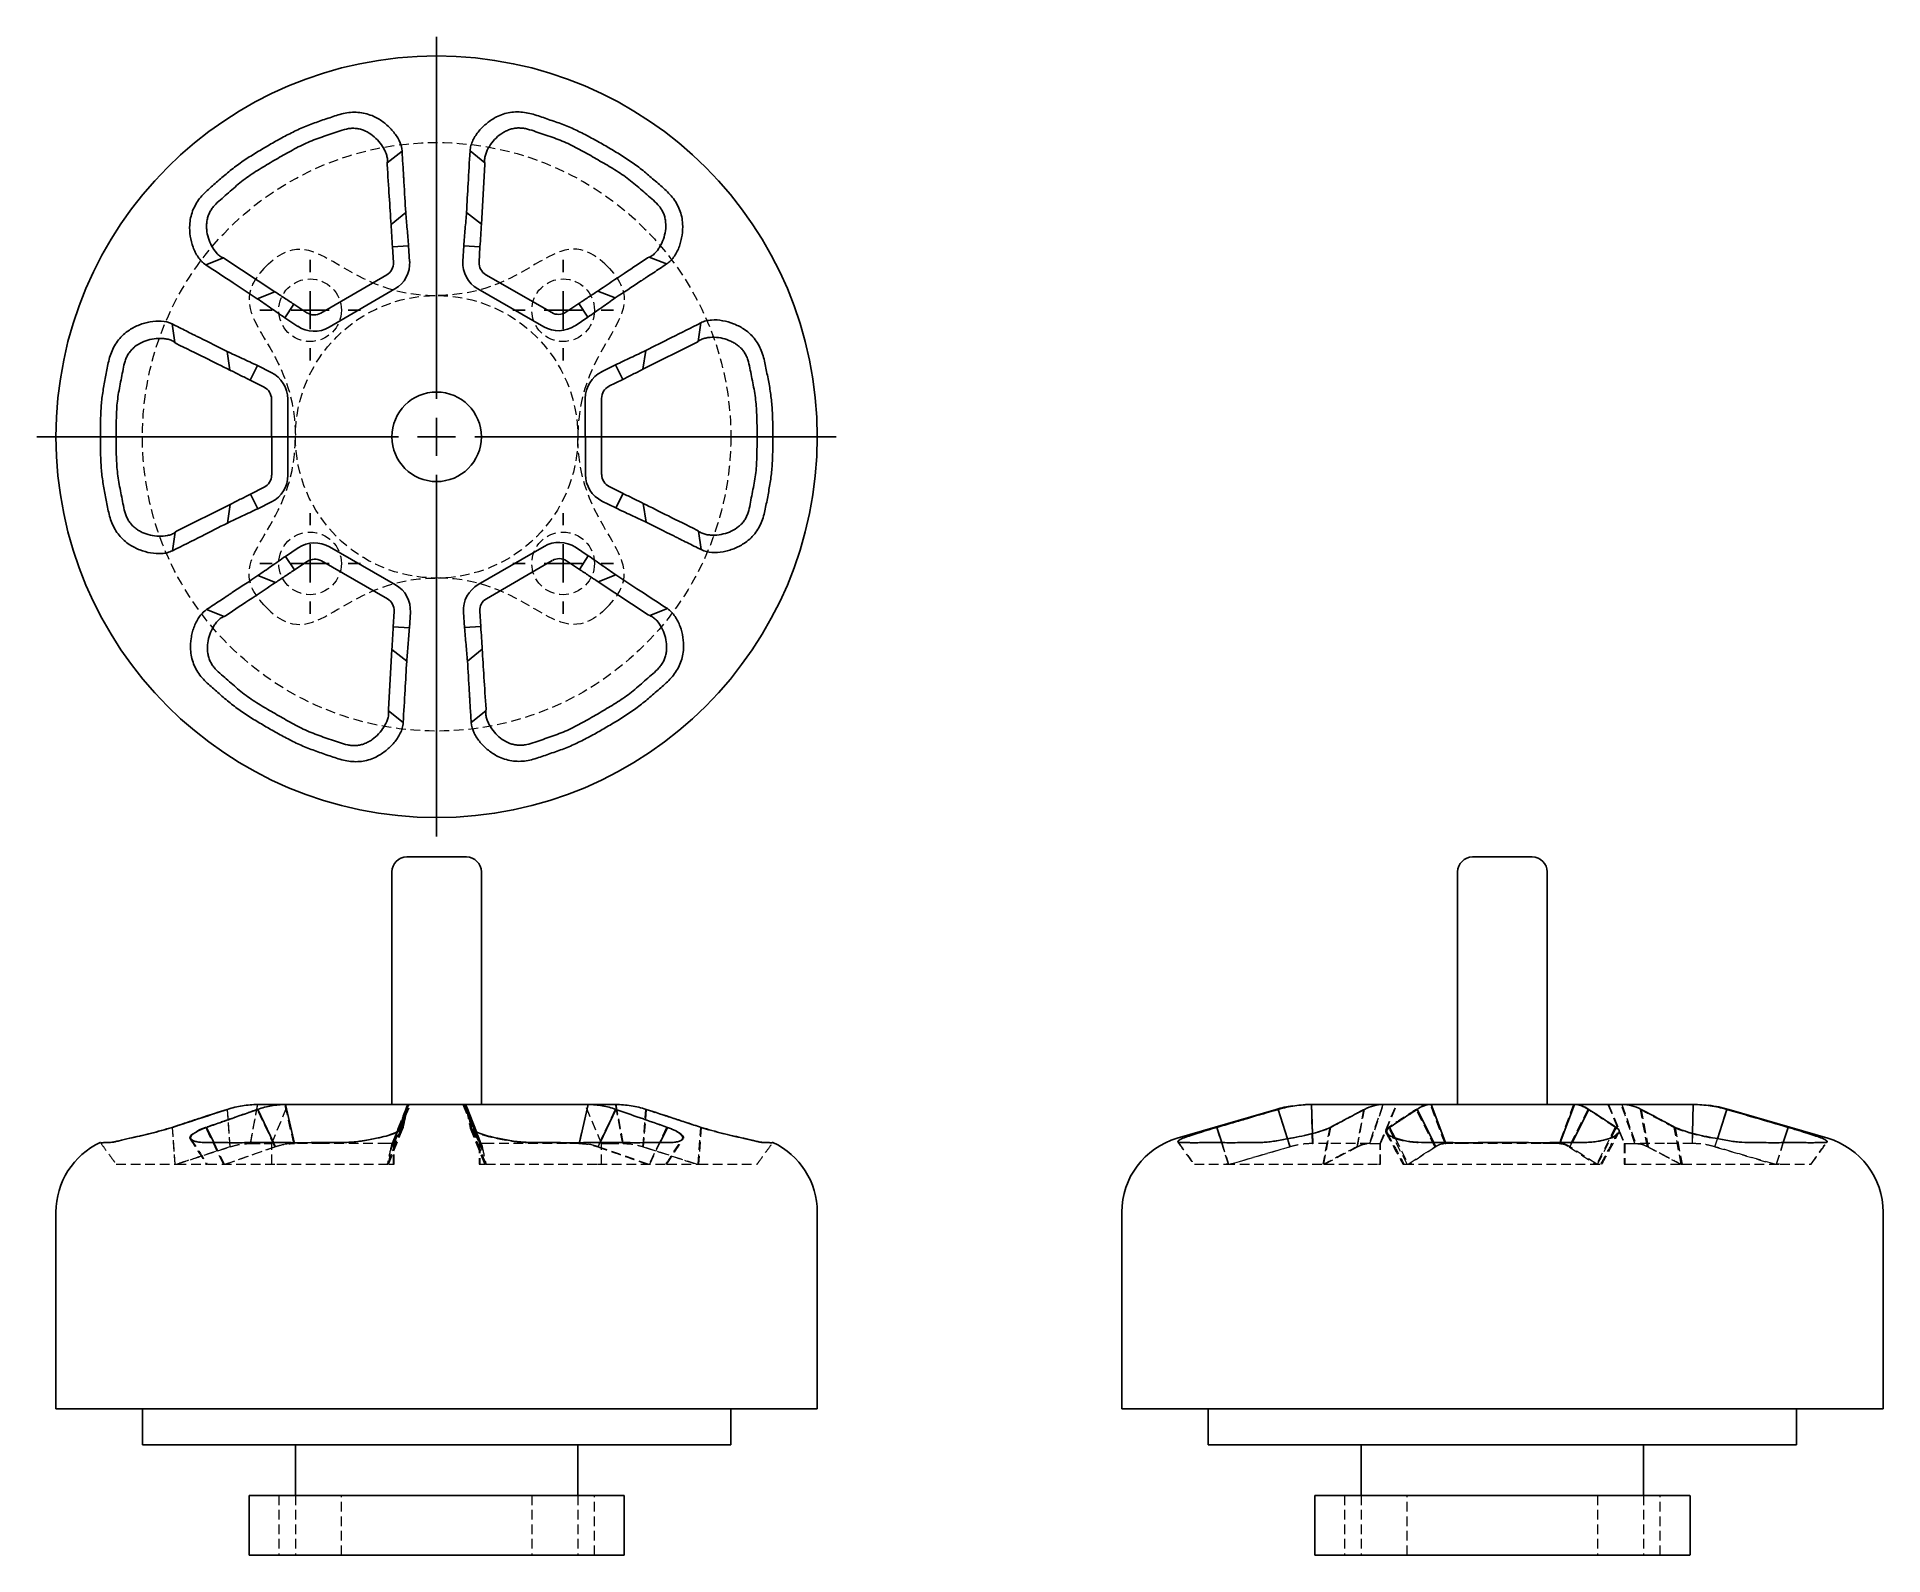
# Model space of a CAD drawing. Header units: millimetres. Extents: x 30 to 273, y 11 to 210.
import ezdxf

# ---------------------------------------------------------------- set-up
doc = ezdxf.new("R2010")
doc.units = ezdxf.units.MM
doc.linetypes.add('HIDDEN', pattern=[1.905, 1.27, -0.635])
doc.layers.add('10', color=7, linetype='Continuous')

# ---------------------------------------------------------------- blocks, each defined once
blk = doc.blocks.new('SW_CENTERMARKSYMBOL_0')
at = {"layer": '10', "color": 0}
for p, q in [((0, 5), (0, 52.5)), ((0, 0), (0, 2.5)), ((-5, 0), (-52.5, 0)), ((0, 0), (-2.5, 0)), ((0, 0), (0, -2.5)), ((0, 0), (2.5, 0)), ((5, 0), (52.5, 0)), ((0, -5), (0, -52.5))]:
    blk.add_line(p, q, dxfattribs=at)
blk = doc.blocks.new('SW_CENTERMARKSYMBOL_1')
at = {"layer": '10', "color": 0}
for p, q in [((0, 5), (0, 6.61)), ((0, 0), (0, 2.5)), ((-5, 0), (-6.61, 0)), ((0, 0), (-2.5, 0)), ((0, 0), (0, -2.5)), ((0, 0), (2.5, 0)), ((5, 0), (6.61, 0)), ((0, -5), (0, -6.61))]:
    blk.add_line(p, q, dxfattribs=at)
blk = doc.blocks.new('SW_CENTERMARKSYMBOL_2')
at = {"layer": '10', "color": 0}
for p, q in [((0, 5), (0, 6.61)), ((0, 0), (0, 2.5)), ((-5, 0), (-6.61, 0)), ((0, 0), (-2.5, 0)), ((0, 0), (0, -2.5)), ((0, 0), (2.5, 0)), ((5, 0), (6.61, 0)), ((0, -5), (0, -6.61))]:
    blk.add_line(p, q, dxfattribs=at)
blk = doc.blocks.new('SW_CENTERMARKSYMBOL_3')
at = {"layer": '10', "color": 0}
for p, q in [((0, 5), (0, 6.61)), ((0, 0), (0, 2.5)), ((-5, 0), (-6.61, 0)), ((0, 0), (-2.5, 0)), ((0, 0), (0, -2.5)), ((0, 0), (2.5, 0)), ((5, 0), (6.61, 0)), ((0, -5), (0, -6.61))]:
    blk.add_line(p, q, dxfattribs=at)
blk = doc.blocks.new('SW_CENTERMARKSYMBOL_4')
at = {"layer": '10', "color": 0}
for p, q in [((0, 5), (0, 6.61)), ((0, 0), (0, 2.5)), ((-5, 0), (-6.61, 0)), ((0, 0), (-2.5, 0)), ((0, 0), (0, -2.5)), ((0, 0), (2.5, 0)), ((5, 0), (6.61, 0)), ((0, -5), (0, -6.61))]:
    blk.add_line(p, q, dxfattribs=at)

msp = doc.modelspace()

# ---------------------------------------------------------------- linework, layer by layer
at = {"color": 7, "linetype": 'Continuous', "lineweight": 25}
for p, q in [((78.46, 195.51), (76.52, 193.97)), ((89.33, 193.99), (87.39, 195.53)), ((76.51, 193.75), (76.52, 193.97)), ((89.34, 193.77), (88.88, 185.91)), ((89.33, 193.99), (89.34, 193.77)), ((78.95, 187.44), (77.01, 185.89)), ((88.88, 185.91), (86.93, 187.46)), ((79.33, 183.06), (77.2, 182.92)), ((77.33, 180.89), (77.2, 182.92)), ((79.33, 183.06), (79.46, 181.03)), ((86.44, 181.04), (86.56, 183.07)), ((88.7, 182.95), (86.56, 183.07)), ((88.7, 182.95), (88.58, 180.92)), ((55, 181.48), (52.69, 180.56)), ((55, 181.48), (55.19, 181.38)), ((55.19, 181.38), (61.77, 177.04)), ((110.71, 181.49), (110.91, 181.59)), ((113.21, 180.69), (110.91, 181.59)), ((61.77, 177.04), (59.45, 176.13)), ((67.8, 174.24), (76.45, 179.26)), ((77.53, 177.41), (68.87, 172.39)), ((97.07, 172.44), (88.4, 177.43)), ((89.46, 179.28), (98.14, 174.3)), ((106.47, 176.23), (104.16, 177.13)), ((64.25, 175.41), (63.07, 173.62)), ((64.25, 175.41), (65.94, 174.29)), ((99.99, 174.36), (101.68, 175.49)), ((102.87, 173.7), (101.68, 175.49)), ((48.25, 172.82), (48.61, 170.37)), ((64.77, 172.5), (63.07, 173.62)), ((102.87, 173.7), (101.18, 172.58)), ((117.34, 170.51), (117.69, 172.96)), ((48.8, 170.25), (48.61, 170.37)), ((117.15, 170.39), (110.11, 166.87)), ((117.34, 170.51), (117.15, 170.39)), ((55.48, 169.21), (55.85, 166.76)), ((59.46, 167.35), (58.51, 165.44)), ((59.46, 167.35), (61.29, 166.45)), ((104.68, 166.54), (106.5, 167.45)), ((107.45, 165.54), (106.5, 167.45)), ((110.11, 166.87), (110.48, 169.33)), ((60.34, 164.53), (58.51, 165.44)), ((107.45, 165.54), (105.64, 164.63)), ((61.34, 152.95), (61.32, 162.96)), ((63.46, 162.96), (63.48, 152.96)), ((102.54, 153.04), (102.52, 163.04)), ((104.66, 163.05), (104.68, 153.04)), ((58.55, 150.46), (60.36, 151.37)), ((58.55, 150.46), (59.5, 148.55)), ((105.66, 151.47), (107.49, 150.56)), ((106.54, 148.65), (107.49, 150.56)), ((48.85, 145.61), (55.89, 149.13)), ((55.89, 149.13), (55.52, 146.67)), ((61.32, 149.46), (59.5, 148.55)), ((106.54, 148.65), (104.71, 149.55)), ((110.52, 146.79), (110.15, 149.24)), ((48.66, 145.49), (48.85, 145.61)), ((117.2, 145.75), (117.39, 145.63)), ((117.75, 143.18), (117.39, 145.63)), ((48.66, 145.49), (48.31, 143.04)), ((63.13, 142.3), (64.82, 143.42)), ((68.93, 143.56), (77.6, 138.57)), ((88.47, 138.59), (97.13, 143.61)), ((101.23, 143.5), (102.93, 142.38)), ((63.13, 142.3), (64.32, 140.51)), ((66.01, 141.64), (64.32, 140.51)), ((76.54, 136.72), (67.86, 141.7)), ((98.2, 141.76), (89.55, 136.74)), ((101.75, 140.59), (100.06, 141.71)), ((101.75, 140.59), (102.93, 142.38)), ((59.53, 139.77), (61.84, 138.87)), ((104.23, 138.96), (106.55, 139.87)), ((110.81, 134.62), (104.23, 138.96)), ((52.79, 135.31), (55.09, 134.41)), ((55.29, 134.51), (55.09, 134.41)), ((77.3, 133.05), (77.42, 135.08)), ((79.56, 134.96), (79.44, 132.93)), ((86.67, 132.94), (86.54, 134.97)), ((88.67, 135.11), (88.8, 133.08)), ((111, 134.52), (110.81, 134.62)), ((111, 134.52), (113.31, 135.44)), ((77.3, 133.05), (79.44, 132.93)), ((86.67, 132.94), (88.8, 133.08)), ((76.66, 122.23), (77.12, 130.09)), ((77.12, 130.09), (79.07, 128.54)), ((87.05, 128.56), (88.99, 130.11)), ((76.67, 122.01), (76.66, 122.23)), ((76.67, 122.01), (78.61, 120.47)), ((87.54, 120.49), (89.48, 122.03)), ((89.49, 122.25), (89.48, 122.03)), ((79.08, 102.83), (83, 102.83)), ((83, 102.83), (86.92, 102.83)), ((219.08, 102.83), (226.92, 102.83)), ((77.12, 100.87), (77.12, 70.32)), ((88.88, 70.32), (88.88, 100.87)), ((217.12, 100.87), (217.12, 70.32)), ((228.88, 70.32), (228.88, 100.87)), ((59.46, 70.32), (59.5, 70.32)), ((59.5, 70.32), (63.13, 70.32)), ((59.53, 69.69), (61.58, 65.34)), ((63.13, 70.32), (64.32, 65.2)), ((63.13, 70.32), (64.82, 70.32)), ((64.82, 70.32), (68.93, 70.32)), ((68.93, 70.32), (77.6, 70.32)), ((77.6, 70.32), (79.44, 70.32)), ((79.18, 70.02), (77.86, 66.72)), ((77.9, 66.73), (79.07, 69.69)), ((79.44, 70.32), (86.67, 70.32)), ((86.67, 70.32), (88.47, 70.32)), ((88.24, 66.76), (86.95, 69.99)), ((87.05, 69.69), (88.2, 66.77)), ((88.47, 70.32), (97.13, 70.32)), ((97.13, 70.32), (101.23, 70.32)), ((101.23, 70.32), (102.93, 70.32)), ((101.78, 65.32), (102.93, 70.32)), ((102.93, 70.32), (106.54, 70.32)), ((104.5, 65.34), (106.55, 69.69)), ((193.28, 69.69), (180.27, 65.89)), ((193.56, 69.69), (194.79, 65.82)), ((197.67, 70.32), (197.94, 70.32)), ((197.94, 70.32), (198.04, 66.51)), ((197.94, 70.32), (199.97, 70.32)), ((199.97, 70.32), (203.59, 70.32)), ((203.59, 70.32), (207.38, 70.32)), ((207.38, 70.32), (213.65, 70.32)), ((211.79, 69.69), (213.97, 65.33)), ((213.65, 70.32), (215.56, 65.2)), ((213.65, 70.32), (214.55, 70.32)), ((214.55, 70.32), (218.04, 70.32)), ((218.04, 70.32), (228.04, 70.32)), ((228.04, 70.32), (231.54, 70.32)), ((230.58, 65.32), (232.45, 70.32)), ((231.54, 70.32), (232.45, 70.32)), ((232.14, 65.32), (234.33, 69.69)), ((232.45, 70.32), (238.7, 70.32)), ((238.7, 70.32), (242.43, 70.32)), ((242.43, 70.32), (246.04, 70.32)), ((246.04, 70.32), (248.07, 70.32)), ((247.98, 66.55), (248.07, 70.32)), ((248.07, 70.32), (248.33, 70.32)), ((248.54, 70.32), (248.33, 70.32)), ((251.24, 65.84), (252.46, 69.69)), ((265.73, 65.89), (252.72, 69.69)), ((52.79, 67.33), (53.74, 65.33)), ((112.35, 65.32), (113.31, 67.33)), ((185.49, 67.33), (186.13, 65.33)), ((208.18, 67.33), (208.89, 65.93)), ((237.25, 65.91), (237.96, 67.33)), ((259.89, 65.32), (260.53, 67.33)), ((33, 56.19), (33, 30.36)), ((133, 30.36), (133, 56.19)), ((173, 56.19), (173, 30.36)), ((273, 30.36), (273, 56.19)), ((133, 30.36), (33, 30.36)), ((44.36, 30.36), (44.36, 25.66)), ((121.64, 25.66), (121.64, 30.36)), ((273, 30.36), (173, 30.36)), ((184.36, 30.36), (184.36, 25.66)), ((261.64, 25.66), (261.64, 30.36)), ((121.64, 25.66), (44.36, 25.66)), ((64.45, 25.66), (64.45, 19.01)), ((101.55, 19.01), (101.55, 25.66)), ((261.64, 25.66), (184.36, 25.66)), ((204.45, 25.66), (204.45, 19.01)), ((241.55, 19.01), (241.55, 25.66)), ((58.36, 19.01), (58.36, 11.17)), ((107.64, 11.17), (107.64, 19.01)), ((198.36, 19.01), (198.36, 11.17)), ((247.64, 11.17), (247.64, 19.01))]:
    msp.add_line(p, q, dxfattribs=at)
at = {"color": 7, "linetype": 'HIDDEN', "lineweight": 18}
for p, q in [((55.48, 69.69), (55.85, 64.78)), ((55.89, 64.78), (55.52, 69.69)), ((59.46, 70.32), (58.51, 65.2)), ((58.55, 65.2), (59.5, 70.32)), ((61.77, 64.78), (59.45, 69.69)), ((61.34, 65.2), (63.48, 70.32)), ((64.25, 65.2), (63.07, 70.32)), ((78.95, 69.69), (77.01, 64.78)), ((79.05, 69.99), (77.09, 65.07)), ((79.33, 70.32), (77.2, 65.2)), ((77.3, 65.2), (79.44, 70.32)), ((77.33, 65.2), (79.47, 70.32)), ((77.42, 65.2), (79.56, 70.32)), ((86.44, 70.32), (88.58, 65.2)), ((86.53, 70.32), (88.67, 65.2)), ((88.7, 65.2), (86.56, 70.32)), ((86.67, 70.32), (88.8, 65.2)), ((88.79, 65.09), (86.82, 70.02)), ((88.88, 64.78), (86.93, 69.69)), ((102.87, 70.32), (101.68, 65.2)), ((104.66, 65.2), (102.52, 70.32)), ((106.47, 69.69), (104.16, 64.78)), ((107.45, 65.2), (106.5, 70.32)), ((106.54, 70.32), (107.49, 65.2)), ((110.11, 64.78), (110.48, 69.69)), ((110.52, 69.69), (110.15, 64.78)), ((195.09, 64.78), (193.54, 69.69)), ((198.05, 65.2), (197.93, 70.32)), ((204.77, 69.69), (203.87, 64.78)), ((203.96, 64.78), (204.87, 69.69)), ((207.3, 70.32), (205.51, 65.2)), ((205.59, 65.2), (207.38, 70.32)), ((206.94, 65.2), (209.07, 70.32)), ((207, 65.2), (209.14, 70.32)), ((214.13, 64.78), (211.67, 69.69)), ((215.46, 65.2), (213.55, 70.32)), ((232.35, 70.32), (230.44, 65.2)), ((234.21, 69.69), (231.76, 64.78)), ((236.86, 70.32), (239, 65.2)), ((236.93, 70.32), (239.06, 65.2)), ((240.41, 65.2), (238.62, 70.32)), ((238.7, 70.32), (240.49, 65.2)), ((242.04, 64.78), (241.13, 69.69)), ((241.23, 69.69), (242.13, 64.78)), ((248.06, 70.32), (247.92, 65.2)), ((252.44, 69.69), (250.89, 64.78)), ((48.25, 67.33), (48.61, 62.48)), ((48.66, 62.48), (48.31, 67.33)), ((50.57, 65.89), (50.62, 65.83)), ((55, 62.48), (52.69, 67.33)), ((78.46, 67.33), (76.52, 62.48)), ((76.67, 62.48), (78.61, 67.33)), ((77.12, 64.78), (77.9, 66.73)), ((77.86, 66.72), (77.21, 65.09)), ((89.33, 62.48), (87.39, 67.33)), ((87.54, 67.33), (89.48, 62.48)), ((88.2, 66.77), (88.99, 64.78)), ((88.91, 65.07), (88.24, 66.76)), ((113.21, 67.33), (110.91, 62.48)), ((115.28, 65.83), (115.32, 65.89)), ((117.34, 62.48), (117.69, 67.33)), ((117.75, 67.33), (117.39, 62.48)), ((187.01, 62.48), (185.47, 67.33)), ((194.79, 65.82), (195.11, 64.78)), ((198.04, 66.51), (198.08, 65.2)), ((200.31, 67.33), (199.41, 62.48)), ((199.52, 62.48), (200.44, 67.33)), ((210.49, 62.48), (208.04, 67.33)), ((208.89, 65.93), (210.63, 62.48)), ((237.82, 67.33), (235.37, 62.48)), ((235.51, 62.48), (237.25, 65.91)), ((246.48, 62.48), (245.56, 67.33)), ((245.69, 67.33), (246.59, 62.48)), ((247.95, 65.2), (247.98, 66.55)), ((250.91, 64.78), (251.24, 65.84)), ((260.51, 67.33), (258.97, 62.48)), ((38.83, 65.34), (38.83, 65.34)), ((53.74, 65.33), (55.09, 62.48)), ((58.55, 65.2), (58.51, 65.2)), ((58.55, 65.2), (60.36, 65.2)), ((60.36, 65.2), (61.34, 65.2)), ((61.34, 62.48), (61.34, 65.2)), ((61.58, 65.34), (61.84, 64.78)), ((64.25, 65.2), (64.32, 65.2)), ((66.01, 65.2), (64.32, 65.2)), ((67.86, 65.2), (66.01, 65.2)), ((76.54, 65.2), (67.86, 65.2)), ((77.3, 65.2), (76.54, 65.2)), ((77.3, 65.2), (77.42, 65.2)), ((77.33, 62.48), (77.33, 65.2)), ((77.42, 65.2), (77.42, 65.2)), ((77.42, 62.48), (77.42, 65.2)), ((88.58, 65.2), (88.67, 65.2)), ((88.58, 65.2), (88.58, 62.48)), ((88.67, 65.2), (88.8, 65.2)), ((88.67, 65.2), (88.67, 65.2)), ((88.67, 65.2), (88.67, 62.48)), ((89.55, 65.2), (88.8, 65.2)), ((98.2, 65.2), (89.55, 65.2)), ((100.06, 65.2), (98.2, 65.2)), ((101.75, 65.2), (100.06, 65.2)), ((101.75, 65.2), (101.78, 65.32)), ((104.23, 64.78), (104.5, 65.34)), ((104.66, 65.2), (104.68, 65.2)), ((104.66, 62.48), (104.66, 65.2)), ((104.68, 65.2), (105.66, 65.2)), ((105.66, 65.2), (107.49, 65.2)), ((111, 62.48), (112.35, 65.32)), ((186.13, 65.33), (187.03, 62.48)), ((198.05, 65.2), (198.08, 65.2)), ((200.11, 65.2), (198.08, 65.2)), ((201.74, 65.2), (200.11, 65.2)), ((205.59, 65.2), (201.74, 65.2)), ((205.59, 65.2), (206.71, 65.2)), ((206.71, 65.2), (207, 65.2)), ((206.94, 62.48), (206.94, 65.2)), ((207, 62.48), (207, 65.2)), ((213.97, 65.33), (214.24, 64.78)), ((215.46, 65.2), (215.56, 65.2)), ((216.47, 65.2), (215.56, 65.2)), ((218.04, 65.2), (216.47, 65.2)), ((228.05, 65.2), (218.04, 65.2)), ((229.63, 65.2), (228.05, 65.2)), ((230.54, 65.2), (229.63, 65.2)), ((230.54, 65.2), (230.58, 65.32)), ((231.87, 64.78), (232.14, 65.32)), ((239, 65.2), (239.06, 65.2)), ((239, 65.2), (239, 62.48)), ((239.06, 65.2), (239.36, 65.2)), ((239.06, 65.2), (239.06, 62.48)), ((239.36, 65.2), (240.49, 65.2)), ((244.28, 65.2), (240.49, 65.2)), ((245.92, 65.2), (244.28, 65.2)), ((247.95, 65.2), (245.92, 65.2)), ((258.99, 62.48), (259.89, 65.32)), ((48.66, 62.48), (48.85, 62.48)), ((48.85, 62.48), (52.83, 62.48)), ((76.45, 62.48), (76.58, 62.48)), ((76.77, 62.48), (77.42, 62.48)), ((77.42, 62.48), (77.42, 62.48)), ((88.58, 62.48), (88.67, 62.48)), ((88.67, 62.48), (89.39, 62.48)), ((88.67, 62.48), (88.67, 62.48)), ((113.27, 62.48), (117.2, 62.48)), ((117.2, 62.48), (117.39, 62.48)), ((187.03, 62.48), (186.73, 62.48)), ((199.52, 62.48), (199.62, 62.48)), ((199.62, 62.48), (206.71, 62.48)), ((206.71, 62.48), (207, 62.48)), ((239, 62.48), (239.06, 62.48)), ((239.06, 62.48), (239.36, 62.48)), ((239.36, 62.48), (246.49, 62.48)), ((246.49, 62.48), (246.59, 62.48)), ((62.27, 19.01), (62.27, 11.17)), ((64.45, 19.01), (64.45, 11.17)), ((70.49, 11.17), (70.49, 19.01)), ((95.51, 19.01), (95.51, 11.17)), ((101.55, 19.01), (101.55, 11.17)), ((103.73, 11.17), (103.73, 19.01)), ((202.27, 19.01), (202.27, 11.17)), ((204.45, 19.01), (204.45, 11.17)), ((210.49, 11.17), (210.49, 19.01)), ((235.51, 19.01), (235.51, 11.17)), ((241.55, 19.01), (241.55, 11.17)), ((243.73, 11.17), (243.73, 19.01))]:
    msp.add_line(p, q, dxfattribs=at)
at = {"color": 7, "linetype": 'Continuous', "lineweight": 25, "flags": 128}
msp.add_lwpolyline([(197.67, 70.32), (197.12, 70.31), (196.84, 70.3)], dxfattribs=at)
at = {"color": 7, "linetype": 'HIDDEN', "lineweight": 18, "flags": 128}
for points in [[(48.85, 62.48), (50.99, 63.18), (53, 63.84), (55.89, 64.78)], [(55.19, 62.48), (57.19, 63.18), (59.07, 63.84), (61.77, 64.78)], [(76.66, 62.48), (76.8, 63.18), (76.93, 63.84), (77.12, 64.78)], [(89.34, 62.48), (89.2, 63.18), (89.07, 63.84), (88.88, 64.78)], [(110.81, 62.48), (108.81, 63.18), (106.93, 63.84), (104.23, 64.78)], [(117.15, 62.48), (115.01, 63.18), (113, 63.84), (110.11, 64.78)], [(187.23, 62.48), (189.62, 63.18), (191.86, 63.84), (195.09, 64.78)], [(199.62, 62.48), (200.94, 63.18), (202.18, 63.84), (203.96, 64.78)], [(210.61, 62.48), (211.68, 63.18), (212.69, 63.84), (214.13, 64.78)], [(235.39, 62.48), (234.32, 63.18), (233.31, 63.84), (231.87, 64.78)], [(246.38, 62.48), (245.06, 63.18), (243.82, 63.84), (242.04, 64.78)], [(258.77, 62.48), (256.38, 63.18), (254.14, 63.84), (250.91, 64.78)]]:
    msp.add_lwpolyline(points, dxfattribs=at)
at = {"color": 7, "linetype": 'Continuous', "lineweight": 25}
for radius in [50, 5.88]:
    msp.add_circle((83, 158), radius, dxfattribs=at)
at = {"color": 7, "linetype": 'HIDDEN', "lineweight": 18}
for centre, radius in [((83, 158), 38.64), ((66.38, 174.62), 4.11), ((99.62, 174.62), 4.11), ((83, 158), 18.55), ((66.38, 141.38), 4.11), ((99.62, 141.38), 4.11)]:
    msp.add_circle(centre, radius, dxfattribs=at)
at = {"color": 7, "linetype": 'Continuous', "lineweight": 25}
for centre, radius, start, end in [((75.57, 180.78), 1.76, 300.1162, 3.6361), ((75.57, 180.78), 3.9, 300.1162, 3.6361), ((90.34, 180.81), 3.9, 176.5962, 240.1162), ((90.34, 180.81), 1.76, 176.5962, 240.1162), ((66.91, 175.76), 3.9, 236.5962, 300.1162), ((66.91, 175.76), 1.76, 236.5962, 300.1162), ((99.01, 175.83), 3.9, 240.1162, 303.6361), ((99.01, 175.83), 1.76, 240.1162, 303.6361), ((59.55, 162.95), 3.9, 0.1162, 63.6361), ((106.43, 163.05), 3.9, 116.5962, 180.1162), ((59.55, 162.95), 1.76, 0.1162, 63.6361), ((106.43, 163.05), 1.76, 116.5962, 180.1162), ((59.57, 152.95), 1.76, 296.5962, 0.1162), ((59.57, 152.95), 3.9, 296.5962, 0.1162), ((106.45, 153.05), 3.9, 180.1162, 243.6361), ((106.45, 153.05), 1.76, 180.1162, 243.6361), ((66.99, 140.17), 3.9, 60.1162, 123.6361), ((99.09, 140.24), 3.9, 56.5962, 120.1162), ((66.99, 140.17), 1.76, 60.1162, 123.6361), ((99.09, 140.24), 1.76, 56.5962, 120.1162), ((75.66, 135.19), 3.9, 356.5962, 60.1162), ((90.43, 135.22), 3.9, 120.1162, 183.6361), ((75.66, 135.19), 1.76, 356.5962, 60.1162), ((90.43, 135.22), 1.76, 120.1162, 183.6361), ((79.08, 100.87), 1.96, 90, 180), ((86.92, 100.87), 1.96, 0, 90), ((219.08, 100.87), 1.96, 90, 180), ((226.92, 100.87), 1.96, 0, 90), ((197.67, 54.65), 15.67, 98.1801, 106.2869), ((248.33, 54.65), 15.67, 73.7131, 83.5933), ((183.11, 56.19), 10.11, 106.2869, 180), ((262.89, 56.19), 10.11, 0, 73.7131), ((43.11, 56.19), 10.11, 115.0528, 180), ((122.89, 56.19), 10.11, 0, 64.9549)]:
    msp.add_arc(centre, radius, start, end, dxfattribs=at)
for points, knots in [([(60.84, 196.21), (61.38, 196.53), (61.92, 196.84), (63.02, 197.44), (63.58, 197.73), (64.7, 198.29), (65.27, 198.55), (66.44, 199.02), (67.03, 199.23), (67.92, 199.54), (68.22, 199.65), (68.81, 199.85), (69.11, 199.95), (70, 200.26), (70.6, 200.44), (71.54, 200.59), (71.86, 200.61), (72.5, 200.62), (72.82, 200.59), (73.45, 200.5), (73.76, 200.42), (74.37, 200.23), (74.67, 200.11), (74.95, 199.96)], [0, 0, 0, 0, 0.125, 0.125, 0.25, 0.25, 0.375, 0.375, 0.5, 0.5, 0.5625, 0.5625, 0.625, 0.625, 0.75, 0.75, 0.8125, 0.8125, 0.875, 0.875, 0.9375, 0.9375, 1, 1, 1, 1]), ([(74.95, 199.96), (75.4, 199.74), (75.82, 199.47), (76.39, 199.01), (76.58, 198.84), (76.93, 198.5), (77.1, 198.32), (77.58, 197.75), (77.85, 197.35), (78.28, 196.47), (78.43, 196), (78.46, 195.51)], [0, 0, 0, 0, 0.25, 0.25, 0.375, 0.375, 0.5, 0.5, 0.75, 0.75, 1, 1, 1, 1]), ([(87.39, 195.53), (87.4, 195.77), (87.45, 196.01), (87.58, 196.48), (87.67, 196.71), (87.99, 197.37), (88.26, 197.78), (88.89, 198.53), (89.25, 198.88), (90.01, 199.49), (90.43, 199.77), (90.88, 200)], [0, 0, 0, 0, 0.125, 0.125, 0.25, 0.25, 0.5, 0.5, 0.75, 0.75, 1, 1, 1, 1]), ([(90.88, 200), (91.44, 200.28), (92.03, 200.48), (92.96, 200.63), (93.28, 200.66), (93.9, 200.66), (94.22, 200.64), (94.85, 200.55), (95.16, 200.48), (95.77, 200.32), (96.07, 200.23), (96.67, 200.03), (96.97, 199.93), (97.56, 199.72), (97.86, 199.62), (98.75, 199.31), (99.35, 199.1), (100.52, 198.64), (101.09, 198.38), (102.23, 197.83), (102.79, 197.53), (103.91, 196.93), (104.46, 196.62), (105.01, 196.3)], [0, 0, 0, 0, 0.125, 0.125, 0.1875, 0.1875, 0.25, 0.25, 0.3125, 0.3125, 0.375, 0.375, 0.4375, 0.4375, 0.5, 0.5, 0.625, 0.625, 0.75, 0.75, 0.875, 0.875, 1, 1, 1, 1]), ([(76.52, 193.97), (76.56, 194.15), (76.56, 194.34), (76.51, 194.72), (76.46, 194.9), (76.34, 195.26), (76.27, 195.44), (76.11, 195.78), (76.01, 195.94), (75.71, 196.41), (75.48, 196.71), (74.97, 197.26), (74.68, 197.51), (74.07, 197.94), (73.73, 198.12), (73.21, 198.32), (73.03, 198.37), (72.66, 198.46), (72.47, 198.48), (72.1, 198.51), (71.91, 198.51), (71.53, 198.48), (71.35, 198.45), (70.79, 198.33), (70.43, 198.22), (69.72, 197.97), (69.37, 197.85), (68.66, 197.6), (68.3, 197.48), (67.59, 197.24), (67.24, 197.11), (66.54, 196.84), (66.19, 196.7), (65.16, 196.23), (64.5, 195.88), (63.18, 195.16), (62.53, 194.79), (61.88, 194.41)], [0, 0, 0, 0, 0.03125, 0.03125, 0.0625, 0.0625, 0.09375, 0.09375, 0.125, 0.125, 0.1875, 0.1875, 0.25, 0.25, 0.3125, 0.3125, 0.34375, 0.34375, 0.375, 0.375, 0.40625, 0.40625, 0.4375, 0.4375, 0.5, 0.5, 0.5625, 0.5625, 0.625, 0.625, 0.6875, 0.6875, 0.75, 0.75, 0.875, 0.875, 1, 1, 1, 1]), ([(103.97, 194.49), (103.32, 194.87), (102.67, 195.24), (101.35, 195.96), (100.69, 196.3), (99.66, 196.76), (99.31, 196.9), (98.61, 197.17), (98.25, 197.3), (97.54, 197.54), (97.18, 197.66), (96.47, 197.9), (96.11, 198.03), (95.4, 198.27), (95.04, 198.38), (94.49, 198.5), (94.3, 198.52), (93.92, 198.55), (93.73, 198.55), (93.36, 198.53), (93.17, 198.5), (92.81, 198.41), (92.63, 198.36), (92.27, 198.22), (92.1, 198.14), (91.77, 197.96), (91.61, 197.86), (91.15, 197.54), (90.87, 197.29), (90.36, 196.74), (90.13, 196.44), (89.73, 195.81), (89.57, 195.47), (89.39, 194.93), (89.34, 194.75), (89.29, 194.37), (89.29, 194.18), (89.33, 193.99)], [0, 0, 0, 0, 0.125, 0.125, 0.25, 0.25, 0.3125, 0.3125, 0.375, 0.375, 0.4375, 0.4375, 0.5, 0.5, 0.5625, 0.5625, 0.59375, 0.59375, 0.625, 0.625, 0.65625, 0.65625, 0.6875, 0.6875, 0.71875, 0.71875, 0.75, 0.75, 0.8125, 0.8125, 0.875, 0.875, 0.9375, 0.9375, 0.96875, 0.96875, 1, 1, 1, 1]), ([(50.57, 185.82), (50.6, 186.45), (50.73, 187.06), (51.06, 187.94), (51.2, 188.23), (51.51, 188.77), (51.68, 189.03), (52.07, 189.53), (52.29, 189.77), (52.73, 190.22), (52.97, 190.43), (53.44, 190.85), (53.68, 191.06), (54.15, 191.47), (54.39, 191.68), (55.1, 192.3), (55.58, 192.71), (56.57, 193.49), (57.08, 193.86), (58.12, 194.57), (58.66, 194.91), (59.74, 195.57), (60.29, 195.89), (60.84, 196.21)], [0, 0, 0, 0, 0.125, 0.125, 0.1875, 0.1875, 0.25, 0.25, 0.3125, 0.3125, 0.375, 0.375, 0.4375, 0.4375, 0.5, 0.5, 0.625, 0.625, 0.75, 0.75, 0.875, 0.875, 1, 1, 1, 1]), ([(61.88, 194.41), (61.23, 194.03), (60.58, 193.65), (59.3, 192.87), (58.67, 192.47), (57.76, 191.81), (57.46, 191.58), (56.88, 191.1), (56.59, 190.86), (56.03, 190.36), (55.74, 190.11), (55.18, 189.61), (54.89, 189.37), (54.32, 188.87), (54.05, 188.62), (53.67, 188.2), (53.55, 188.05), (53.34, 187.74), (53.25, 187.57), (53.08, 187.23), (53.02, 187.06), (52.91, 186.7), (52.86, 186.51), (52.8, 186.14), (52.79, 185.96), (52.78, 185.58), (52.78, 185.39), (52.83, 184.83), (52.91, 184.46), (53.13, 183.74), (53.27, 183.39), (53.63, 182.73), (53.83, 182.42), (54.21, 182), (54.35, 181.87), (54.65, 181.64), (54.81, 181.54), (55, 181.48)], [0, 0, 0, 0, 0.125, 0.125, 0.25, 0.25, 0.3125, 0.3125, 0.375, 0.375, 0.4375, 0.4375, 0.5, 0.5, 0.5625, 0.5625, 0.59375, 0.59375, 0.625, 0.625, 0.65625, 0.65625, 0.6875, 0.6875, 0.71875, 0.71875, 0.75, 0.75, 0.8125, 0.8125, 0.875, 0.875, 0.9375, 0.9375, 0.96875, 0.96875, 1, 1, 1, 1]), ([(78.46, 195.51), (78.5, 194.8), (78.57, 193.76), (78.64, 192.6), (78.67, 192.03), (78.69, 191.75), (78.7, 191.63), (78.7, 191.55), (78.7, 191.52), (78.79, 190.04), (78.87, 188.7), (78.95, 187.44)], [0, 0, 0, 0, 0.25, 0.375, 0.4375, 0.46875, 0.484375, 0.484375, 0.5, 0.5, 1, 1, 1, 1]), ([(86.93, 187.46), (87, 188.72), (87.15, 191.41), (87.31, 194.1), (87.39, 195.53)], [0, 0, 0, 0, 0.468879, 1, 1, 1, 1]), ([(110.91, 181.59), (111.09, 181.65), (111.26, 181.75), (111.56, 181.98), (111.69, 182.11), (111.94, 182.39), (112.06, 182.55), (112.27, 182.86), (112.36, 183.02), (112.63, 183.52), (112.77, 183.87), (112.99, 184.59), (113.06, 184.96), (113.12, 185.7), (113.11, 186.08), (113.02, 186.64), (112.98, 186.82), (112.87, 187.18), (112.8, 187.36), (112.63, 187.7), (112.54, 187.86), (112.32, 188.17), (112.2, 188.32), (111.82, 188.74), (111.55, 188.99), (110.98, 189.48), (110.69, 189.73), (110.13, 190.22), (109.84, 190.47), (109.28, 190.96), (108.99, 191.21), (108.41, 191.68), (108.11, 191.91), (107.19, 192.57), (106.56, 192.97), (105.27, 193.74), (104.62, 194.12), (103.97, 194.49)], [0, 0, 0, 0, 0.03125, 0.03125, 0.0625, 0.0625, 0.09375, 0.09375, 0.125, 0.125, 0.1875, 0.1875, 0.25, 0.25, 0.3125, 0.3125, 0.34375, 0.34375, 0.375, 0.375, 0.40625, 0.40625, 0.4375, 0.4375, 0.5, 0.5, 0.5625, 0.5625, 0.625, 0.625, 0.6875, 0.6875, 0.75, 0.75, 0.875, 0.875, 1, 1, 1, 1]), ([(105.01, 196.3), (105.55, 195.99), (106.09, 195.67), (107.17, 195.02), (107.7, 194.69), (108.74, 193.99), (109.25, 193.63), (110.24, 192.85), (110.72, 192.45), (111.44, 191.83), (111.67, 191.62), (112.15, 191.21), (112.39, 191.01), (113.1, 190.39), (113.55, 189.96), (114.15, 189.22), (114.33, 188.96), (114.66, 188.4), (114.8, 188.11), (115.03, 187.52), (115.12, 187.21), (115.26, 186.59), (115.3, 186.27), (115.32, 185.95)], [0, 0, 0, 0, 0.125, 0.125, 0.25, 0.25, 0.375, 0.375, 0.5, 0.5, 0.5625, 0.5625, 0.625, 0.625, 0.75, 0.75, 0.8125, 0.8125, 0.875, 0.875, 0.9375, 0.9375, 1, 1, 1, 1]), ([(78.95, 187.44), (79.01, 186.73), (79.07, 186.01), (79.2, 184.54), (79.27, 183.8), (79.33, 183.06)], [0, 0, 0, 0, 0.5, 0.5, 1, 1, 1, 1]), ([(86.56, 183.07), (86.63, 183.82), (86.69, 184.56), (86.81, 186.02), (86.87, 186.75), (86.93, 187.46)], [0, 0, 0, 0, 0.5, 0.5, 1, 1, 1, 1]), ([(52.69, 180.56), (52.49, 180.7), (52.3, 180.86), (51.96, 181.21), (51.81, 181.4), (51.4, 182), (51.18, 182.44), (50.84, 183.37), (50.72, 183.85), (50.57, 184.82), (50.54, 185.32), (50.57, 185.82)], [0, 0, 0, 0, 0.125, 0.125, 0.25, 0.25, 0.5, 0.5, 0.75, 0.75, 1, 1, 1, 1]), ([(77.2, 182.92), (77.17, 183.43), (77.13, 183.93), (77.07, 184.91), (77.04, 185.4), (77.01, 185.89)], [0, 0, 0, 0, 0.0003828143, 0.0003828143, 0.0007656285, 0.0007656285, 0.0007656285, 0.0007656285]), ([(88.88, 185.91), (88.85, 185.43), (88.82, 184.94), (88.76, 183.95), (88.73, 183.45), (88.7, 182.95)], [0, 0, 0, 0, 0.0003828143, 0.0003828143, 0.0007656285, 0.0007656285, 0.0007656285, 0.0007656285]), ([(115.32, 185.95), (115.34, 185.45), (115.32, 184.96), (115.21, 184.23), (115.16, 183.98), (115.04, 183.5), (114.97, 183.27), (114.72, 182.57), (114.51, 182.13), (113.95, 181.32), (113.63, 180.96), (113.21, 180.69)], [0, 0, 0, 0, 0.25, 0.25, 0.375, 0.375, 0.5, 0.5, 0.75, 0.75, 1, 1, 1, 1]), ([(59.45, 176.13), (58.4, 176.83), (56.14, 178.3), (53.89, 179.78), (52.69, 180.56)], [0, 0, 0, 0, 0.468879, 1, 1, 1, 1]), ([(113.21, 180.69), (112.62, 180.29), (111.75, 179.72), (110.78, 179.08), (110.31, 178.76), (110.08, 178.61), (109.98, 178.54), (109.91, 178.5), (109.88, 178.48), (108.65, 177.66), (107.52, 176.92), (106.47, 176.23)], [0, 0, 0, 0, 0.25, 0.375, 0.4375, 0.46875, 0.484375, 0.484375, 0.5, 0.5, 1, 1, 1, 1]), ([(61.77, 177.04), (62.17, 176.78), (62.58, 176.51), (63.41, 175.96), (63.82, 175.69), (64.25, 175.41)], [0, 0, 0, 0, 0.0003828143, 0.0003828143, 0.0007656285, 0.0007656285, 0.0007656285, 0.0007656285]), ([(101.68, 175.49), (102.1, 175.77), (102.52, 176.04), (103.34, 176.59), (103.75, 176.86), (104.16, 177.13)], [0, 0, 0, 0, 0.0003828143, 0.0003828143, 0.0007656285, 0.0007656285, 0.0007656285, 0.0007656285]), ([(63.07, 173.62), (62.46, 174.05), (61.85, 174.47), (60.64, 175.31), (60.04, 175.73), (59.45, 176.13)], [0, 0, 0, 0, 0.5, 0.5, 1, 1, 1, 1]), ([(106.47, 176.23), (105.89, 175.82), (105.29, 175.4), (104.08, 174.56), (103.48, 174.13), (102.87, 173.7)], [0, 0, 0, 0, 0.5, 0.5, 1, 1, 1, 1]), ([(42.64, 172.01), (43.06, 172.29), (43.5, 172.51), (44.18, 172.78), (44.42, 172.86), (44.89, 173), (45.13, 173.05), (45.86, 173.18), (46.35, 173.22), (47.33, 173.15), (47.81, 173.04), (48.25, 172.82)], [0, 0, 0, 0, 0.25, 0.25, 0.375, 0.375, 0.5, 0.5, 0.75, 0.75, 1, 1, 1, 1]), ([(48.25, 172.82), (48.89, 172.5), (49.82, 172.04), (50.85, 171.52), (51.36, 171.27), (51.61, 171.14), (51.72, 171.09), (51.79, 171.05), (51.82, 171.04), (53.15, 170.38), (54.35, 169.78), (55.48, 169.21)], [0, 0, 0, 0, 0.25, 0.375, 0.4375, 0.46875, 0.484375, 0.484375, 0.5, 0.5, 1, 1, 1, 1]), ([(110.48, 169.33), (111.6, 169.89), (114.01, 171.11), (116.41, 172.32), (117.69, 172.96)], [0, 0, 0, 0, 0.468879, 1, 1, 1, 1]), ([(117.69, 172.96), (117.91, 173.07), (118.14, 173.16), (118.61, 173.28), (118.86, 173.31), (119.59, 173.37), (120.08, 173.33), (121.05, 173.16), (121.52, 173.03), (122.44, 172.67), (122.89, 172.45), (123.31, 172.18)], [0, 0, 0, 0, 0.125, 0.125, 0.25, 0.25, 0.5, 0.5, 0.75, 0.75, 1, 1, 1, 1]), ([(123.31, 172.18), (123.84, 171.83), (124.3, 171.42), (124.9, 170.69), (125.08, 170.43), (125.4, 169.89), (125.53, 169.6), (125.77, 169.02), (125.87, 168.71), (126.04, 168.1), (126.11, 167.79), (126.23, 167.18), (126.29, 166.87), (126.41, 166.25), (126.48, 165.94), (126.66, 165.01), (126.77, 164.39), (126.95, 163.15), (127.02, 162.52), (127.11, 161.26), (127.13, 160.63), (127.17, 159.36), (127.17, 158.72), (127.17, 158.09)], [0, 0, 0, 0, 0.125, 0.125, 0.1875, 0.1875, 0.25, 0.25, 0.3125, 0.3125, 0.375, 0.375, 0.4375, 0.4375, 0.5, 0.5, 0.625, 0.625, 0.75, 0.75, 0.875, 0.875, 1, 1, 1, 1]), ([(38.83, 157.91), (38.83, 158.54), (38.83, 159.17), (38.86, 160.42), (38.88, 161.05), (38.96, 162.3), (39.02, 162.92), (39.2, 164.17), (39.31, 164.79), (39.48, 165.71), (39.54, 166.02), (39.66, 166.64), (39.72, 166.95), (39.9, 167.87), (40.05, 168.48), (40.39, 169.37), (40.52, 169.65), (40.85, 170.22), (41.02, 170.48), (41.42, 170.98), (41.64, 171.21), (42.11, 171.64), (42.37, 171.84), (42.64, 172.01)], [0, 0, 0, 0, 0.125, 0.125, 0.25, 0.25, 0.375, 0.375, 0.5, 0.5, 0.5625, 0.5625, 0.625, 0.625, 0.75, 0.75, 0.8125, 0.8125, 0.875, 0.875, 0.9375, 0.9375, 1, 1, 1, 1]), ([(48.61, 170.37), (48.47, 170.5), (48.31, 170.6), (47.95, 170.74), (47.77, 170.79), (47.4, 170.87), (47.21, 170.89), (46.84, 170.92), (46.65, 170.92), (46.09, 170.9), (45.71, 170.85), (44.98, 170.67), (44.63, 170.55), (43.95, 170.24), (43.62, 170.03), (43.19, 169.68), (43.05, 169.55), (42.79, 169.27), (42.67, 169.12), (42.46, 168.81), (42.37, 168.65), (42.21, 168.31), (42.14, 168.13), (41.97, 167.59), (41.89, 167.23), (41.75, 166.49), (41.68, 166.12), (41.53, 165.38), (41.46, 165.01), (41.32, 164.28), (41.25, 163.91), (41.13, 163.16), (41.08, 162.79), (40.97, 161.67), (40.94, 160.92), (40.91, 159.42), (40.91, 158.67), (40.91, 157.91)], [0, 0, 0, 0, 0.03125, 0.03125, 0.0625, 0.0625, 0.09375, 0.09375, 0.125, 0.125, 0.1875, 0.1875, 0.25, 0.25, 0.3125, 0.3125, 0.34375, 0.34375, 0.375, 0.375, 0.40625, 0.40625, 0.4375, 0.4375, 0.5, 0.5, 0.5625, 0.5625, 0.625, 0.625, 0.6875, 0.6875, 0.75, 0.75, 0.875, 0.875, 1, 1, 1, 1]), ([(125.09, 158.09), (125.09, 158.84), (125.09, 159.59), (125.05, 161.09), (125.01, 161.83), (124.9, 162.95), (124.85, 163.32), (124.73, 164.07), (124.66, 164.44), (124.51, 165.18), (124.44, 165.55), (124.29, 166.29), (124.22, 166.66), (124.07, 167.4), (123.99, 167.77), (123.81, 168.3), (123.75, 168.48), (123.58, 168.82), (123.49, 168.98), (123.28, 169.29), (123.16, 169.44), (122.9, 169.71), (122.76, 169.84), (122.47, 170.08), (122.32, 170.19), (122, 170.38), (121.83, 170.47), (121.32, 170.71), (120.96, 170.83), (120.23, 171), (119.85, 171.05), (119.11, 171.07), (118.73, 171.05), (118.18, 170.93), (117.99, 170.88), (117.65, 170.74), (117.48, 170.64), (117.34, 170.51)], [0, 0, 0, 0, 0.125, 0.125, 0.25, 0.25, 0.3125, 0.3125, 0.375, 0.375, 0.4375, 0.4375, 0.5, 0.5, 0.5625, 0.5625, 0.59375, 0.59375, 0.625, 0.625, 0.65625, 0.65625, 0.6875, 0.6875, 0.71875, 0.71875, 0.75, 0.75, 0.8125, 0.8125, 0.875, 0.875, 0.9375, 0.9375, 0.96875, 0.96875, 1, 1, 1, 1]), ([(55.48, 169.21), (56.12, 168.91), (56.78, 168.6), (58.12, 167.98), (58.79, 167.67), (59.46, 167.35)], [0, 0, 0, 0, 0.5, 0.5, 1, 1, 1, 1]), ([(106.5, 167.45), (107.17, 167.76), (107.84, 168.08), (109.18, 168.71), (109.83, 169.02), (110.48, 169.33)], [0, 0, 0, 0, 0.5, 0.5, 1, 1, 1, 1]), ([(58.51, 165.44), (58.06, 165.66), (57.61, 165.88), (56.73, 166.32), (56.29, 166.54), (55.85, 166.76)], [0, 0, 0, 0, 0.0003828143, 0.0003828143, 0.0007656285, 0.0007656285, 0.0007656285, 0.0007656285]), ([(110.11, 166.87), (109.68, 166.65), (109.24, 166.43), (108.35, 165.99), (107.91, 165.76), (107.45, 165.54)], [0, 0, 0, 0, 0.0003828143, 0.0003828143, 0.0007656285, 0.0007656285, 0.0007656285, 0.0007656285]), ([(42.69, 143.82), (42.16, 144.17), (41.7, 144.58), (41.1, 145.31), (40.92, 145.57), (40.6, 146.11), (40.47, 146.4), (40.23, 146.98), (40.13, 147.29), (39.96, 147.9), (39.89, 148.21), (39.77, 148.82), (39.71, 149.13), (39.59, 149.75), (39.52, 150.06), (39.34, 150.99), (39.23, 151.61), (39.05, 152.85), (38.98, 153.48), (38.89, 154.74), (38.87, 155.37), (38.83, 156.64), (38.83, 157.28), (38.83, 157.91)], [0, 0, 0, 0, 0.125, 0.125, 0.1875, 0.1875, 0.25, 0.25, 0.3125, 0.3125, 0.375, 0.375, 0.4375, 0.4375, 0.5, 0.5, 0.625, 0.625, 0.75, 0.75, 0.875, 0.875, 1, 1, 1, 1]), ([(40.91, 157.91), (40.91, 157.16), (40.91, 156.41), (40.95, 154.91), (40.99, 154.17), (41.1, 153.05), (41.15, 152.68), (41.27, 151.93), (41.34, 151.56), (41.49, 150.82), (41.56, 150.45), (41.71, 149.71), (41.78, 149.34), (41.93, 148.6), (42.01, 148.23), (42.19, 147.7), (42.25, 147.52), (42.42, 147.18), (42.51, 147.02), (42.72, 146.71), (42.84, 146.56), (43.1, 146.29), (43.24, 146.16), (43.53, 145.92), (43.68, 145.81), (44, 145.62), (44.17, 145.53), (44.68, 145.29), (45.04, 145.17), (45.77, 145), (46.15, 144.95), (46.89, 144.93), (47.27, 144.95), (47.82, 145.07), (48.01, 145.12), (48.35, 145.26), (48.52, 145.36), (48.66, 145.49)], [0, 0, 0, 0, 0.125, 0.125, 0.25, 0.25, 0.3125, 0.3125, 0.375, 0.375, 0.4375, 0.4375, 0.5, 0.5, 0.5625, 0.5625, 0.59375, 0.59375, 0.625, 0.625, 0.65625, 0.65625, 0.6875, 0.6875, 0.71875, 0.71875, 0.75, 0.75, 0.8125, 0.8125, 0.875, 0.875, 0.9375, 0.9375, 0.96875, 0.96875, 1, 1, 1, 1]), ([(117.39, 145.63), (117.53, 145.5), (117.69, 145.4), (118.05, 145.26), (118.23, 145.21), (118.6, 145.13), (118.79, 145.11), (119.16, 145.08), (119.35, 145.08), (119.91, 145.1), (120.29, 145.15), (121.02, 145.33), (121.37, 145.45), (122.05, 145.76), (122.38, 145.97), (122.81, 146.32), (122.95, 146.45), (123.21, 146.73), (123.33, 146.88), (123.54, 147.19), (123.63, 147.35), (123.79, 147.69), (123.86, 147.87), (124.03, 148.41), (124.11, 148.77), (124.25, 149.51), (124.32, 149.88), (124.47, 150.62), (124.54, 150.99), (124.68, 151.72), (124.75, 152.09), (124.87, 152.84), (124.92, 153.21), (125.03, 154.33), (125.06, 155.08), (125.09, 156.58), (125.09, 157.33), (125.09, 158.09)], [0, 0, 0, 0, 0.03125, 0.03125, 0.0625, 0.0625, 0.09375, 0.09375, 0.125, 0.125, 0.1875, 0.1875, 0.25, 0.25, 0.3125, 0.3125, 0.34375, 0.34375, 0.375, 0.375, 0.40625, 0.40625, 0.4375, 0.4375, 0.5, 0.5, 0.5625, 0.5625, 0.625, 0.625, 0.6875, 0.6875, 0.75, 0.75, 0.875, 0.875, 1, 1, 1, 1]), ([(127.17, 158.09), (127.17, 157.46), (127.17, 156.83), (127.14, 155.58), (127.12, 154.95), (127.04, 153.7), (126.98, 153.08), (126.8, 151.83), (126.69, 151.21), (126.52, 150.29), (126.46, 149.98), (126.34, 149.36), (126.28, 149.05), (126.1, 148.13), (125.95, 147.52), (125.61, 146.63), (125.48, 146.35), (125.15, 145.78), (124.98, 145.52), (124.58, 145.02), (124.36, 144.79), (123.89, 144.36), (123.63, 144.16), (123.36, 143.99)], [0, 0, 0, 0, 0.125, 0.125, 0.25, 0.25, 0.375, 0.375, 0.5, 0.5, 0.5625, 0.5625, 0.625, 0.625, 0.75, 0.75, 0.8125, 0.8125, 0.875, 0.875, 0.9375, 0.9375, 1, 1, 1, 1]), ([(55.89, 149.13), (56.32, 149.35), (56.76, 149.57), (57.65, 150.01), (58.09, 150.24), (58.55, 150.46)], [0, 0, 0, 0, 0.0003828143, 0.0003828143, 0.0007656285, 0.0007656285, 0.0007656285, 0.0007656285]), ([(107.49, 150.56), (107.94, 150.34), (108.39, 150.12), (109.27, 149.68), (109.71, 149.46), (110.15, 149.24)], [0, 0, 0, 0, 0.0003828143, 0.0003828143, 0.0007656285, 0.0007656285, 0.0007656285, 0.0007656285]), ([(59.5, 148.55), (58.83, 148.24), (58.16, 147.92), (56.82, 147.29), (56.17, 146.98), (55.52, 146.67)], [0, 0, 0, 0, 0.5, 0.5, 1, 1, 1, 1]), ([(110.52, 146.79), (109.88, 147.09), (109.22, 147.4), (107.88, 148.02), (107.21, 148.33), (106.54, 148.65)], [0, 0, 0, 0, 0.5, 0.5, 1, 1, 1, 1]), ([(55.52, 146.67), (54.4, 146.11), (51.99, 144.89), (49.59, 143.68), (48.31, 143.04)], [0, 0, 0, 0, 0.468879, 1, 1, 1, 1]), ([(117.75, 143.18), (117.11, 143.5), (116.18, 143.96), (115.15, 144.48), (114.64, 144.73), (114.39, 144.86), (114.28, 144.91), (114.21, 144.95), (114.18, 144.96), (112.85, 145.62), (111.65, 146.22), (110.52, 146.79)], [0, 0, 0, 0, 0.25, 0.375, 0.4375, 0.46875, 0.484375, 0.484375, 0.5, 0.5, 1, 1, 1, 1]), ([(48.31, 143.04), (48.09, 142.93), (47.86, 142.84), (47.39, 142.72), (47.14, 142.69), (46.41, 142.63), (45.92, 142.67), (44.95, 142.84), (44.48, 142.97), (43.56, 143.33), (43.11, 143.55), (42.69, 143.82)], [0, 0, 0, 0, 0.125, 0.125, 0.25, 0.25, 0.5, 0.5, 0.75, 0.75, 1, 1, 1, 1]), ([(123.36, 143.99), (122.94, 143.71), (122.5, 143.49), (121.82, 143.22), (121.58, 143.14), (121.11, 143), (120.87, 142.95), (120.14, 142.82), (119.65, 142.78), (118.67, 142.85), (118.19, 142.96), (117.75, 143.18)], [0, 0, 0, 0, 0.25, 0.25, 0.375, 0.375, 0.5, 0.5, 0.75, 0.75, 1, 1, 1, 1]), ([(59.53, 139.77), (60.11, 140.18), (60.71, 140.6), (61.92, 141.44), (62.52, 141.87), (63.13, 142.3)], [0, 0, 0, 0, 0.5, 0.5, 1, 1, 1, 1]), ([(102.93, 142.38), (103.54, 141.95), (104.15, 141.53), (105.36, 140.69), (105.96, 140.27), (106.55, 139.87)], [0, 0, 0, 0, 0.5, 0.5, 1, 1, 1, 1]), ([(52.79, 135.31), (53.38, 135.71), (54.25, 136.28), (55.22, 136.92), (55.69, 137.24), (55.92, 137.39), (56.02, 137.46), (56.09, 137.5), (56.12, 137.52), (57.35, 138.34), (58.48, 139.08), (59.53, 139.77)], [0, 0, 0, 0, 0.25, 0.375, 0.4375, 0.46875, 0.484375, 0.484375, 0.5, 0.5, 1, 1, 1, 1]), ([(64.32, 140.51), (63.9, 140.23), (63.48, 139.96), (62.66, 139.41), (62.25, 139.14), (61.84, 138.87)], [0, 0, 0, 0, 0.0003828143, 0.0003828143, 0.0007656285, 0.0007656285, 0.0007656285, 0.0007656285]), ([(104.23, 138.96), (103.83, 139.22), (103.42, 139.49), (102.59, 140.04), (102.18, 140.31), (101.75, 140.59)], [0, 0, 0, 0, 0.0003828143, 0.0003828143, 0.0007656285, 0.0007656285, 0.0007656285, 0.0007656285]), ([(106.55, 139.87), (107.6, 139.17), (109.86, 137.7), (112.11, 136.22), (113.31, 135.44)], [0, 0, 0, 0, 0.4688791, 1, 1, 1, 1]), ([(50.68, 130.05), (50.66, 130.55), (50.68, 131.04), (50.79, 131.77), (50.84, 132.02), (50.96, 132.5), (51.03, 132.73), (51.28, 133.43), (51.49, 133.87), (52.05, 134.68), (52.37, 135.04), (52.79, 135.31)], [0, 0, 0, 0, 0.25, 0.25, 0.375, 0.375, 0.5, 0.5, 0.75, 0.75, 1, 1, 1, 1]), ([(55.09, 134.41), (54.91, 134.35), (54.74, 134.25), (54.44, 134.02), (54.31, 133.89), (54.06, 133.61), (53.94, 133.45), (53.73, 133.14), (53.64, 132.98), (53.37, 132.48), (53.23, 132.13), (53.01, 131.41), (52.94, 131.04), (52.88, 130.3), (52.89, 129.92), (52.98, 129.36), (53.02, 129.18), (53.13, 128.82), (53.2, 128.64), (53.37, 128.3), (53.46, 128.14), (53.68, 127.83), (53.8, 127.68), (54.18, 127.26), (54.45, 127.01), (55.02, 126.52), (55.31, 126.27), (55.87, 125.78), (56.16, 125.53), (56.72, 125.04), (57.01, 124.79), (57.59, 124.32), (57.89, 124.09), (58.81, 123.43), (59.44, 123.03), (60.73, 122.26), (61.38, 121.88), (62.03, 121.51)], [0, 0, 0, 0, 0.03125, 0.03125, 0.0625, 0.0625, 0.09375, 0.09375, 0.125, 0.125, 0.1875, 0.1875, 0.25, 0.25, 0.3125, 0.3125, 0.34375, 0.34375, 0.375, 0.375, 0.40625, 0.40625, 0.4375, 0.4375, 0.5, 0.5, 0.5625, 0.5625, 0.625, 0.625, 0.6875, 0.6875, 0.75, 0.75, 0.875, 0.875, 1, 1, 1, 1]), ([(104.12, 121.59), (104.77, 121.97), (105.42, 122.35), (106.7, 123.13), (107.33, 123.53), (108.24, 124.19), (108.54, 124.42), (109.12, 124.9), (109.41, 125.14), (109.97, 125.64), (110.26, 125.89), (110.82, 126.39), (111.11, 126.63), (111.68, 127.13), (111.95, 127.38), (112.33, 127.8), (112.45, 127.95), (112.66, 128.26), (112.75, 128.43), (112.92, 128.77), (112.98, 128.94), (113.09, 129.3), (113.14, 129.49), (113.2, 129.86), (113.21, 130.04), (113.22, 130.42), (113.22, 130.61), (113.17, 131.17), (113.09, 131.54), (112.87, 132.26), (112.73, 132.61), (112.37, 133.27), (112.17, 133.58), (111.79, 134), (111.65, 134.13), (111.35, 134.36), (111.19, 134.46), (111, 134.52)], [0, 0, 0, 0, 0.125, 0.125, 0.25, 0.25, 0.3125, 0.3125, 0.375, 0.375, 0.4375, 0.4375, 0.5, 0.5, 0.5625, 0.5625, 0.59375, 0.59375, 0.625, 0.625, 0.65625, 0.65625, 0.6875, 0.6875, 0.71875, 0.71875, 0.75, 0.75, 0.8125, 0.8125, 0.875, 0.875, 0.9375, 0.9375, 0.96875, 0.96875, 1, 1, 1, 1]), ([(113.31, 135.44), (113.51, 135.3), (113.7, 135.14), (114.04, 134.79), (114.19, 134.6), (114.6, 134), (114.82, 133.56), (115.16, 132.63), (115.28, 132.15), (115.43, 131.18), (115.46, 130.68), (115.43, 130.18)], [0, 0, 0, 0, 0.125, 0.125, 0.25, 0.25, 0.5, 0.5, 0.75, 0.75, 1, 1, 1, 1]), ([(77.12, 130.09), (77.15, 130.57), (77.18, 131.06), (77.24, 132.05), (77.27, 132.55), (77.3, 133.05)], [0, 0, 0, 0, 0.0003828143, 0.0003828143, 0.0007656285, 0.0007656285, 0.0007656285, 0.0007656285]), ([(79.44, 132.93), (79.37, 132.18), (79.31, 131.44), (79.19, 129.98), (79.13, 129.25), (79.07, 128.54)], [0, 0, 0, 0, 0.5, 0.5, 1, 1, 1, 1]), ([(87.05, 128.56), (86.99, 129.27), (86.93, 129.99), (86.8, 131.46), (86.73, 132.2), (86.67, 132.94)], [0, 0, 0, 0, 0.5, 0.5, 1, 1, 1, 1]), ([(88.8, 133.08), (88.83, 132.57), (88.87, 132.07), (88.93, 131.09), (88.96, 130.6), (88.99, 130.11)], [0, 0, 0, 0, 0.0003828143, 0.0003828143, 0.0007656285, 0.0007656285, 0.0007656285, 0.0007656285]), ([(60.99, 119.7), (60.45, 120.01), (59.91, 120.33), (58.83, 120.98), (58.3, 121.31), (57.26, 122.01), (56.75, 122.37), (55.76, 123.15), (55.28, 123.55), (54.56, 124.17), (54.33, 124.38), (53.85, 124.79), (53.61, 124.99), (52.9, 125.61), (52.45, 126.04), (51.85, 126.78), (51.67, 127.04), (51.34, 127.6), (51.2, 127.89), (50.97, 128.48), (50.88, 128.79), (50.74, 129.41), (50.7, 129.73), (50.68, 130.05)], [0, 0, 0, 0, 0.125, 0.125, 0.25, 0.25, 0.375, 0.375, 0.5, 0.5, 0.5625, 0.5625, 0.625, 0.625, 0.75, 0.75, 0.8125, 0.8125, 0.875, 0.875, 0.9375, 0.9375, 1, 1, 1, 1]), ([(79.07, 128.54), (79, 127.28), (78.85, 124.59), (78.69, 121.9), (78.61, 120.47)], [0, 0, 0, 0, 0.468879, 1, 1, 1, 1]), ([(87.54, 120.49), (87.5, 121.2), (87.43, 122.24), (87.36, 123.4), (87.33, 123.97), (87.31, 124.25), (87.3, 124.37), (87.3, 124.45), (87.3, 124.48), (87.21, 125.96), (87.13, 127.3), (87.05, 128.56)], [0, 0, 0, 0, 0.25, 0.375, 0.4375, 0.46875, 0.484375, 0.484375, 0.5, 0.5, 1, 1, 1, 1]), ([(115.43, 130.18), (115.4, 129.55), (115.27, 128.94), (114.94, 128.06), (114.8, 127.77), (114.49, 127.23), (114.32, 126.97), (113.93, 126.47), (113.71, 126.23), (113.27, 125.78), (113.03, 125.57), (112.56, 125.15), (112.32, 124.94), (111.85, 124.53), (111.61, 124.32), (110.9, 123.7), (110.42, 123.29), (109.43, 122.51), (108.92, 122.14), (107.88, 121.43), (107.34, 121.09), (106.26, 120.43), (105.71, 120.11), (105.16, 119.79)], [0, 0, 0, 0, 0.125, 0.125, 0.1875, 0.1875, 0.25, 0.25, 0.3125, 0.3125, 0.375, 0.375, 0.4375, 0.4375, 0.5, 0.5, 0.625, 0.625, 0.75, 0.75, 0.875, 0.875, 1, 1, 1, 1]), ([(62.03, 121.51), (62.68, 121.13), (63.33, 120.76), (64.65, 120.04), (65.31, 119.7), (66.34, 119.24), (66.69, 119.1), (67.39, 118.83), (67.75, 118.7), (68.46, 118.46), (68.82, 118.34), (69.53, 118.1), (69.89, 117.97), (70.6, 117.73), (70.96, 117.62), (71.51, 117.5), (71.7, 117.48), (72.08, 117.45), (72.27, 117.45), (72.64, 117.47), (72.83, 117.5), (73.19, 117.59), (73.37, 117.64), (73.73, 117.78), (73.9, 117.86), (74.23, 118.04), (74.39, 118.14), (74.85, 118.46), (75.13, 118.71), (75.64, 119.26), (75.87, 119.56), (76.27, 120.19), (76.43, 120.53), (76.61, 121.07), (76.66, 121.25), (76.71, 121.63), (76.71, 121.82), (76.67, 122.01)], [0, 0, 0, 0, 0.125, 0.125, 0.25, 0.25, 0.3125, 0.3125, 0.375, 0.375, 0.4375, 0.4375, 0.5, 0.5, 0.5625, 0.5625, 0.59375, 0.59375, 0.625, 0.625, 0.65625, 0.65625, 0.6875, 0.6875, 0.71875, 0.71875, 0.75, 0.75, 0.8125, 0.8125, 0.875, 0.875, 0.9375, 0.9375, 0.96875, 0.96875, 1, 1, 1, 1]), ([(89.48, 122.03), (89.44, 121.85), (89.44, 121.66), (89.49, 121.28), (89.54, 121.1), (89.66, 120.74), (89.73, 120.56), (89.89, 120.22), (89.99, 120.06), (90.29, 119.59), (90.52, 119.29), (91.03, 118.74), (91.32, 118.49), (91.93, 118.06), (92.27, 117.88), (92.79, 117.68), (92.97, 117.63), (93.34, 117.54), (93.53, 117.52), (93.9, 117.49), (94.09, 117.49), (94.47, 117.52), (94.65, 117.55), (95.21, 117.67), (95.57, 117.78), (96.28, 118.03), (96.63, 118.15), (97.34, 118.4), (97.7, 118.52), (98.41, 118.76), (98.76, 118.89), (99.46, 119.16), (99.81, 119.3), (100.84, 119.77), (101.5, 120.12), (102.82, 120.84), (103.47, 121.21), (104.12, 121.59)], [0, 0, 0, 0, 0.03125, 0.03125, 0.0625, 0.0625, 0.09375, 0.09375, 0.125, 0.125, 0.1875, 0.1875, 0.25, 0.25, 0.3125, 0.3125, 0.34375, 0.34375, 0.375, 0.375, 0.40625, 0.40625, 0.4375, 0.4375, 0.5, 0.5, 0.5625, 0.5625, 0.625, 0.625, 0.6875, 0.6875, 0.75, 0.75, 0.875, 0.875, 1, 1, 1, 1]), ([(75.12, 116), (74.56, 115.72), (73.97, 115.52), (73.04, 115.37), (72.72, 115.34), (72.1, 115.34), (71.78, 115.36), (71.15, 115.45), (70.84, 115.52), (70.23, 115.68), (69.93, 115.77), (69.33, 115.97), (69.03, 116.07), (68.44, 116.28), (68.14, 116.38), (67.25, 116.69), (66.65, 116.9), (65.48, 117.36), (64.91, 117.62), (63.77, 118.17), (63.21, 118.47), (62.09, 119.07), (61.54, 119.38), (60.99, 119.7)], [0, 0, 0, 0, 0.125, 0.125, 0.1875, 0.1875, 0.25, 0.25, 0.3125, 0.3125, 0.375, 0.375, 0.4375, 0.4375, 0.5, 0.5, 0.625, 0.625, 0.75, 0.75, 0.875, 0.875, 1, 1, 1, 1]), ([(78.61, 120.47), (78.6, 120.23), (78.55, 119.99), (78.42, 119.52), (78.33, 119.29), (78.01, 118.63), (77.74, 118.22), (77.11, 117.47), (76.75, 117.12), (75.99, 116.51), (75.57, 116.23), (75.12, 116)], [0, 0, 0, 0, 0.125, 0.125, 0.25, 0.25, 0.5, 0.5, 0.75, 0.75, 1, 1, 1, 1]), ([(91.05, 116.04), (90.6, 116.26), (90.18, 116.53), (89.61, 116.99), (89.42, 117.16), (89.07, 117.5), (88.9, 117.68), (88.42, 118.25), (88.15, 118.65), (87.72, 119.53), (87.57, 120), (87.54, 120.49)], [0, 0, 0, 0, 0.25, 0.25, 0.375, 0.375, 0.5, 0.5, 0.75, 0.75, 1, 1, 1, 1]), ([(105.16, 119.79), (104.62, 119.47), (104.08, 119.16), (102.98, 118.56), (102.42, 118.27), (101.3, 117.71), (100.73, 117.45), (99.56, 116.98), (98.97, 116.77), (98.08, 116.46), (97.78, 116.35), (97.19, 116.15), (96.89, 116.05), (96, 115.74), (95.4, 115.56), (94.46, 115.41), (94.14, 115.39), (93.5, 115.38), (93.18, 115.41), (92.55, 115.5), (92.24, 115.58), (91.63, 115.77), (91.33, 115.89), (91.05, 116.04)], [0, 0, 0, 0, 0.125, 0.125, 0.25, 0.25, 0.375, 0.375, 0.5, 0.5, 0.5625, 0.5625, 0.625, 0.625, 0.75, 0.75, 0.8125, 0.8125, 0.875, 0.875, 0.9375, 0.9375, 1, 1, 1, 1]), ([(48.25, 67.33), (48.89, 67.54), (49.82, 67.84), (50.85, 68.18), (51.36, 68.35), (51.61, 68.43), (51.72, 68.47), (51.79, 68.49), (51.82, 68.5), (53.15, 68.93), (54.35, 69.32), (55.48, 69.69)], [0, 0, 0, 0, 0.25, 0.375, 0.4375, 0.46875, 0.484375, 0.484375, 0.5, 0.5, 1, 1, 1, 1]), ([(55.52, 69.69), (54.4, 69.32), (51.99, 68.54), (49.59, 67.75), (48.31, 67.33)], [0, 0, 0, 0, 0.468879, 1, 1, 1, 1]), ([(52.79, 67.33), (53.38, 67.54), (54.25, 67.84), (55.22, 68.18), (55.69, 68.35), (55.92, 68.43), (56.02, 68.47), (56.09, 68.49), (56.12, 68.5), (57.35, 68.93), (58.48, 69.32), (59.53, 69.69)], [0, 0, 0, 0, 0.25, 0.375, 0.4375, 0.46875, 0.484375, 0.484375, 0.5, 0.5, 1, 1, 1, 1]), ([(59.5, 70.32), (58.83, 70.32), (58.16, 70.26), (56.82, 70.05), (56.17, 69.9), (55.52, 69.69)], [0, 0, 0, 0, 0.5, 0.5, 1, 1, 1, 1]), ([(59.53, 69.69), (60.11, 69.9), (60.71, 70.05), (61.92, 70.27), (62.52, 70.32), (63.13, 70.32)], [0, 0, 0, 0, 0.5, 0.5, 1, 1, 1, 1]), ([(79.07, 69.69), (79, 69.32), (78.85, 68.54), (78.69, 67.75), (78.61, 67.33)], [0, 0, 0, 0, 0.468879, 1, 1, 1, 1]), ([(79.44, 70.32), (79.37, 70.32), (79.31, 70.26), (79.19, 70.05), (79.13, 69.9), (79.07, 69.69)], [0, 0, 0, 0, 0.5, 0.5, 1, 1, 1, 1]), ([(87.05, 69.69), (86.99, 69.9), (86.93, 70.05), (86.8, 70.27), (86.73, 70.32), (86.67, 70.32)], [0, 0, 0, 0, 0.5, 0.5, 1, 1, 1, 1]), ([(87.54, 67.33), (87.5, 67.54), (87.43, 67.84), (87.36, 68.18), (87.33, 68.35), (87.31, 68.43), (87.3, 68.47), (87.3, 68.49), (87.3, 68.5), (87.21, 68.93), (87.13, 69.32), (87.05, 69.69)], [0, 0, 0, 0, 0.25, 0.375, 0.4375, 0.46875, 0.484375, 0.484375, 0.5, 0.5, 1, 1, 1, 1]), ([(102.93, 70.32), (103.54, 70.32), (104.15, 70.26), (105.36, 70.05), (105.96, 69.9), (106.55, 69.69)], [0, 0, 0, 0, 0.5, 0.5, 1, 1, 1, 1]), ([(110.52, 69.69), (109.88, 69.9), (109.22, 70.05), (107.88, 70.27), (107.21, 70.32), (106.54, 70.32)], [0, 0, 0, 0, 0.5, 0.5, 1, 1, 1, 1]), ([(106.55, 69.69), (107.6, 69.32), (109.86, 68.54), (112.11, 67.75), (113.31, 67.33)], [0, 0, 0, 0, 0.4688791, 1, 1, 1, 1]), ([(117.75, 67.33), (117.11, 67.54), (116.18, 67.84), (115.15, 68.18), (114.64, 68.35), (114.39, 68.43), (114.28, 68.47), (114.21, 68.49), (114.18, 68.5), (112.85, 68.93), (111.65, 69.32), (110.52, 69.69)], [0, 0, 0, 0, 0.25, 0.375, 0.4375, 0.46875, 0.484375, 0.484375, 0.5, 0.5, 1, 1, 1, 1]), ([(185.49, 67.33), (186.2, 67.54), (187.24, 67.84), (188.4, 68.18), (188.97, 68.35), (189.25, 68.43), (189.37, 68.47), (189.45, 68.49), (189.48, 68.5), (190.96, 68.93), (192.3, 69.32), (193.56, 69.69)], [0, 0, 0, 0, 0.25, 0.375, 0.4375, 0.46875, 0.484375, 0.484375, 0.5, 0.5, 1, 1, 1, 1]), ([(193.56, 69.69), (194.27, 69.9), (194.99, 70.05), (196.46, 70.27), (197.2, 70.32), (197.94, 70.32)], [0, 0, 0, 0, 0.5, 0.5, 1, 1, 1, 1]), ([(204.87, 69.69), (204.17, 69.32), (202.7, 68.54), (201.22, 67.75), (200.44, 67.33)], [0, 0, 0, 0, 0.4688791, 1, 1, 1, 1]), ([(207.38, 70.32), (206.95, 70.32), (206.53, 70.26), (205.69, 70.05), (205.27, 69.9), (204.87, 69.69)], [0, 0, 0, 0, 0.5, 0.5, 1, 1, 1, 1]), ([(208.18, 67.33), (208.5, 67.54), (208.96, 67.84), (209.48, 68.18), (209.73, 68.35), (209.86, 68.43), (209.91, 68.47), (209.95, 68.49), (209.96, 68.5), (210.62, 68.93), (211.22, 69.32), (211.79, 69.69)], [0, 0, 0, 0, 0.25, 0.375, 0.4375, 0.46875, 0.484375, 0.484375, 0.5, 0.5, 1, 1, 1, 1]), ([(211.79, 69.69), (212.09, 69.9), (212.4, 70.05), (213.02, 70.27), (213.33, 70.32), (213.65, 70.32)], [0, 0, 0, 0, 0.5, 0.5, 1, 1, 1, 1]), ([(232.45, 70.32), (232.76, 70.32), (233.08, 70.26), (233.71, 70.05), (234.02, 69.9), (234.33, 69.69)], [0, 0, 0, 0, 0.5, 0.5, 1, 1, 1, 1]), ([(234.33, 69.69), (234.89, 69.32), (236.11, 68.54), (237.32, 67.75), (237.96, 67.33)], [0, 0, 0, 0, 0.468879, 1, 1, 1, 1]), ([(241.23, 69.69), (240.82, 69.9), (240.4, 70.05), (239.56, 70.27), (239.13, 70.32), (238.7, 70.32)], [0, 0, 0, 0, 0.5, 0.5, 1, 1, 1, 1]), ([(245.69, 67.33), (245.29, 67.54), (244.72, 67.84), (244.08, 68.18), (243.76, 68.35), (243.61, 68.43), (243.54, 68.47), (243.5, 68.49), (243.48, 68.5), (242.66, 68.93), (241.92, 69.32), (241.23, 69.69)], [0, 0, 0, 0, 0.25, 0.375, 0.4375, 0.46875, 0.484375, 0.484375, 0.5, 0.5, 1, 1, 1, 1]), ([(248.07, 70.32), (248.82, 70.32), (249.56, 70.26), (251.02, 70.05), (251.75, 69.9), (252.46, 69.69)], [0, 0, 0, 0, 0.5, 0.5, 1, 1, 1, 1]), ([(252.46, 69.69), (253.72, 69.32), (256.41, 68.54), (259.1, 67.75), (260.53, 67.33)], [0, 0, 0, 0, 0.468879, 1, 1, 1, 1]), ([(42.69, 65.89), (42.16, 65.78), (41.7, 65.66), (41.1, 65.52), (40.92, 65.48), (40.6, 65.41), (40.47, 65.38), (40.23, 65.35), (40.13, 65.34), (39.96, 65.33), (39.89, 65.33), (39.77, 65.33), (39.71, 65.34), (39.59, 65.34), (39.52, 65.33), (39.34, 65.33), (39.23, 65.32), (39.05, 65.31), (38.98, 65.31), (38.89, 65.32), (38.87, 65.33), (38.83, 65.34), (38.83, 65.34), (38.83, 65.34)], [0, 0, 0, 0, 0.125, 0.125, 0.1875, 0.1875, 0.25, 0.25, 0.3125, 0.3125, 0.375, 0.375, 0.4375, 0.4375, 0.5, 0.5, 0.625, 0.625, 0.75, 0.75, 0.875, 0.875, 1, 1, 1, 1]), ([(42.64, 65.89), (43.06, 65.98), (43.5, 66.08), (44.18, 66.24), (44.42, 66.29), (44.89, 66.41), (45.13, 66.47), (45.86, 66.65), (46.35, 66.78), (47.33, 67.05), (47.81, 67.19), (48.25, 67.33)], [0, 0, 0, 0, 0.25, 0.25, 0.375, 0.375, 0.5, 0.5, 0.75, 0.75, 1, 1, 1, 1]), ([(48.31, 67.33), (48.09, 67.26), (47.86, 67.19), (47.39, 67.05), (47.14, 66.98), (46.41, 66.78), (45.92, 66.65), (44.95, 66.4), (44.48, 66.29), (43.56, 66.08), (43.11, 65.98), (42.69, 65.89)], [0, 0, 0, 0, 0.125, 0.125, 0.25, 0.25, 0.5, 0.5, 0.75, 0.75, 1, 1, 1, 1]), ([(50.68, 65.89), (50.66, 65.98), (50.68, 66.08), (50.79, 66.24), (50.84, 66.29), (50.96, 66.41), (51.03, 66.47), (51.28, 66.65), (51.49, 66.78), (52.05, 67.05), (52.37, 67.19), (52.79, 67.33)], [0, 0, 0, 0, 0.25, 0.25, 0.375, 0.375, 0.5, 0.5, 0.75, 0.75, 1, 1, 1, 1]), ([(60.99, 65.34), (60.12, 65.34), (58.36, 65.32), (55.88, 65.31), (53.97, 65.34), (52.44, 65.32), (51.58, 65.4), (51.06, 65.56), (50.8, 65.7), (50.74, 65.8), (50.72, 65.83)], [0, 0, 0, 0, 0.2046827, 0.410322, 0.6150402, 0.7193592, 0.8229147, 0.8915024, 0.9621296, 1, 1, 1, 1]), ([(75.12, 65.89), (74.56, 65.78), (73.97, 65.66), (73.04, 65.52), (72.72, 65.48), (72.1, 65.41), (71.78, 65.38), (71.15, 65.35), (70.84, 65.34), (70.23, 65.33), (69.93, 65.33), (69.33, 65.33), (69.03, 65.34), (68.44, 65.34), (68.14, 65.33), (67.25, 65.33), (66.65, 65.32), (65.48, 65.31), (64.91, 65.31), (63.77, 65.32), (63.21, 65.33), (62.09, 65.34), (61.54, 65.34), (60.99, 65.34)], [0, 0, 0, 0, 0.125, 0.125, 0.1875, 0.1875, 0.25, 0.25, 0.3125, 0.3125, 0.375, 0.375, 0.4375, 0.4375, 0.5, 0.5, 0.625, 0.625, 0.75, 0.75, 0.875, 0.875, 1, 1, 1, 1]), ([(78.61, 67.33), (78.6, 67.26), (78.55, 67.19), (78.42, 67.05), (78.33, 66.98), (78.01, 66.78), (77.74, 66.65), (77.11, 66.4), (76.75, 66.29), (75.99, 66.08), (75.57, 65.98), (75.12, 65.89)], [0, 0, 0, 0, 0.125, 0.125, 0.25, 0.25, 0.5, 0.5, 0.75, 0.75, 1, 1, 1, 1]), ([(91.05, 65.89), (90.6, 65.98), (90.18, 66.08), (89.61, 66.24), (89.42, 66.29), (89.07, 66.41), (88.9, 66.47), (88.42, 66.65), (88.15, 66.78), (87.72, 67.05), (87.57, 67.19), (87.54, 67.33)], [0, 0, 0, 0, 0.25, 0.25, 0.375, 0.375, 0.5, 0.5, 0.75, 0.75, 1, 1, 1, 1]), ([(105.16, 65.34), (104.62, 65.34), (104.08, 65.34), (102.98, 65.33), (102.42, 65.32), (101.3, 65.31), (100.73, 65.31), (99.56, 65.32), (98.97, 65.32), (98.08, 65.33), (97.78, 65.34), (97.19, 65.34), (96.89, 65.33), (96, 65.33), (95.4, 65.33), (94.46, 65.38), (94.14, 65.4), (93.5, 65.47), (93.18, 65.51), (92.55, 65.61), (92.24, 65.66), (91.63, 65.77), (91.33, 65.83), (91.05, 65.89)], [0, 0, 0, 0, 0.125, 0.125, 0.25, 0.25, 0.375, 0.375, 0.5, 0.5, 0.5625, 0.5625, 0.625, 0.625, 0.75, 0.75, 0.8125, 0.8125, 0.875, 0.875, 0.9375, 0.9375, 1, 1, 1, 1]), ([(115.38, 65.83), (115.36, 65.79), (115.3, 65.69), (115.02, 65.54), (114.55, 65.41), (113.73, 65.32), (112.47, 65.32), (110.9, 65.33), (109.29, 65.31), (107.37, 65.33), (105.97, 65.34), (105.16, 65.34)], [0, 0, 0, 0, 0.0447376, 0.1152893, 0.1839187, 0.2546142, 0.3922462, 0.5303603, 0.6707929, 0.8112318, 1, 1, 1, 1]), ([(113.31, 67.33), (113.51, 67.26), (113.7, 67.19), (114.04, 67.05), (114.19, 66.98), (114.6, 66.78), (114.82, 66.65), (115.16, 66.4), (115.28, 66.29), (115.43, 66.08), (115.46, 65.98), (115.43, 65.89)], [0, 0, 0, 0, 0.125, 0.125, 0.25, 0.25, 0.5, 0.5, 0.75, 0.75, 1, 1, 1, 1]), ([(123.36, 65.89), (122.94, 65.98), (122.5, 66.08), (121.82, 66.24), (121.58, 66.29), (121.11, 66.41), (120.87, 66.47), (120.14, 66.65), (119.65, 66.78), (118.67, 67.05), (118.19, 67.19), (117.75, 67.33)], [0, 0, 0, 0, 0.25, 0.25, 0.375, 0.375, 0.5, 0.5, 0.75, 0.75, 1, 1, 1, 1]), ([(127.17, 65.34), (127.16, 65.33), (127.16, 65.32), (126.88, 65.31), (126.37, 65.34), (125.96, 65.32), (125.46, 65.4), (124.79, 65.56), (124.12, 65.72), (123.6, 65.84), (123.36, 65.89)], [0, 0, 0, 0, 0.181136, 0.387108, 0.592157, 0.696644, 0.800367, 0.869066, 0.939807, 1, 1, 1, 1]), ([(184.79, 65.34), (184.47, 65.34), (184.16, 65.34), (183.56, 65.33), (183.27, 65.32), (182.71, 65.31), (182.45, 65.31), (181.98, 65.32), (181.77, 65.32), (181.46, 65.33), (181.35, 65.34), (181.15, 65.34), (181.05, 65.33), (180.74, 65.33), (180.56, 65.33), (180.41, 65.38), (180.39, 65.4), (180.38, 65.47), (180.41, 65.51), (180.5, 65.61), (180.58, 65.66), (180.77, 65.77), (180.89, 65.83), (181.04, 65.89)], [0, 0, 0, 0, 0.125, 0.125, 0.25, 0.25, 0.375, 0.375, 0.5, 0.5, 0.5625, 0.5625, 0.625, 0.625, 0.75, 0.75, 0.8125, 0.8125, 0.875, 0.875, 0.9375, 0.9375, 1, 1, 1, 1]), ([(181.04, 65.89), (181.26, 65.98), (181.53, 66.08), (181.99, 66.24), (182.16, 66.29), (182.5, 66.41), (182.68, 66.47), (183.25, 66.65), (183.65, 66.78), (184.53, 67.05), (185, 67.19), (185.49, 67.33)], [0, 0, 0, 0, 0.25, 0.25, 0.375, 0.375, 0.5, 0.5, 0.75, 0.75, 1, 1, 1, 1]), ([(195.18, 65.89), (194.55, 65.78), (193.94, 65.66), (193.06, 65.52), (192.77, 65.48), (192.23, 65.41), (191.97, 65.38), (191.47, 65.35), (191.23, 65.34), (190.78, 65.33), (190.57, 65.33), (190.15, 65.33), (189.94, 65.34), (189.53, 65.34), (189.32, 65.33), (188.7, 65.33), (188.29, 65.32), (187.51, 65.31), (187.14, 65.31), (186.43, 65.32), (186.09, 65.33), (185.43, 65.34), (185.11, 65.34), (184.79, 65.34)], [0, 0, 0, 0, 0.125, 0.125, 0.1875, 0.1875, 0.25, 0.25, 0.3125, 0.3125, 0.375, 0.375, 0.4375, 0.4375, 0.5, 0.5, 0.625, 0.625, 0.75, 0.75, 0.875, 0.875, 1, 1, 1, 1]), ([(200.44, 67.33), (200.3, 67.26), (200.14, 67.19), (199.79, 67.05), (199.6, 66.98), (199, 66.78), (198.56, 66.65), (197.63, 66.4), (197.15, 66.29), (196.18, 66.08), (195.68, 65.98), (195.18, 65.89)], [0, 0, 0, 0, 0.125, 0.125, 0.25, 0.25, 0.5, 0.5, 0.75, 0.75, 1, 1, 1, 1]), ([(208.99, 65.89), (208.71, 65.98), (208.49, 66.08), (208.22, 66.24), (208.14, 66.29), (208, 66.41), (207.95, 66.47), (207.82, 66.65), (207.78, 66.78), (207.85, 67.05), (207.96, 67.19), (208.18, 67.33)], [0, 0, 0, 0, 0.25, 0.25, 0.375, 0.375, 0.5, 0.5, 0.75, 0.75, 1, 1, 1, 1]), ([(223.09, 65.34), (222.46, 65.34), (221.83, 65.34), (220.58, 65.33), (219.95, 65.32), (218.7, 65.31), (218.08, 65.31), (216.83, 65.32), (216.21, 65.32), (215.29, 65.33), (214.98, 65.34), (214.36, 65.34), (214.05, 65.33), (213.13, 65.33), (212.52, 65.33), (211.63, 65.38), (211.35, 65.4), (210.78, 65.47), (210.52, 65.51), (210.02, 65.61), (209.79, 65.66), (209.36, 65.77), (209.16, 65.83), (208.99, 65.89)], [0, 0, 0, 0, 0.125, 0.125, 0.25, 0.25, 0.375, 0.375, 0.5, 0.5, 0.5625, 0.5625, 0.625, 0.625, 0.75, 0.75, 0.8125, 0.8125, 0.875, 0.875, 0.9375, 0.9375, 1, 1, 1, 1]), ([(237.18, 65.89), (236.83, 65.78), (236.42, 65.66), (235.69, 65.52), (235.43, 65.48), (234.89, 65.41), (234.6, 65.38), (234.02, 65.35), (233.71, 65.34), (233.1, 65.33), (232.79, 65.33), (232.18, 65.33), (231.87, 65.34), (231.25, 65.34), (230.94, 65.33), (230.01, 65.33), (229.39, 65.32), (228.15, 65.31), (227.52, 65.31), (226.26, 65.32), (225.63, 65.33), (224.36, 65.34), (223.72, 65.34), (223.09, 65.34)], [0, 0, 0, 0, 0.125, 0.125, 0.1875, 0.1875, 0.25, 0.25, 0.3125, 0.3125, 0.375, 0.375, 0.4375, 0.4375, 0.5, 0.5, 0.625, 0.625, 0.75, 0.75, 0.875, 0.875, 1, 1, 1, 1]), ([(237.96, 67.33), (238.07, 67.26), (238.16, 67.19), (238.28, 67.05), (238.31, 66.98), (238.37, 66.78), (238.33, 66.65), (238.16, 66.4), (238.03, 66.29), (237.67, 66.08), (237.45, 65.98), (237.18, 65.89)], [0, 0, 0, 0, 0.125, 0.125, 0.25, 0.25, 0.5, 0.5, 0.75, 0.75, 1, 1, 1, 1]), ([(250.95, 65.89), (250.45, 65.98), (249.96, 66.08), (249.23, 66.24), (248.98, 66.29), (248.5, 66.41), (248.27, 66.47), (247.57, 66.65), (247.13, 66.78), (246.32, 67.05), (245.96, 67.19), (245.69, 67.33)], [0, 0, 0, 0, 0.25, 0.25, 0.375, 0.375, 0.5, 0.5, 0.75, 0.75, 1, 1, 1, 1]), ([(261.3, 65.34), (260.99, 65.34), (260.67, 65.34), (260.02, 65.33), (259.69, 65.32), (258.99, 65.31), (258.63, 65.31), (257.85, 65.32), (257.45, 65.32), (256.83, 65.33), (256.62, 65.34), (256.21, 65.34), (256.01, 65.33), (255.39, 65.33), (254.96, 65.33), (254.22, 65.38), (253.96, 65.4), (253.4, 65.47), (253.11, 65.51), (252.52, 65.61), (252.21, 65.66), (251.59, 65.77), (251.27, 65.83), (250.95, 65.89)], [0, 0, 0, 0, 0.125, 0.125, 0.25, 0.25, 0.375, 0.375, 0.5, 0.5, 0.5625, 0.5625, 0.625, 0.625, 0.75, 0.75, 0.8125, 0.8125, 0.875, 0.875, 0.9375, 0.9375, 1, 1, 1, 1]), ([(260.53, 67.33), (260.77, 67.26), (261.01, 67.19), (261.48, 67.05), (261.71, 66.98), (262.37, 66.78), (262.78, 66.65), (263.53, 66.4), (263.88, 66.29), (264.49, 66.08), (264.77, 65.98), (265, 65.89)], [0, 0, 0, 0, 0.125, 0.125, 0.25, 0.25, 0.5, 0.5, 0.75, 0.75, 1, 1, 1, 1]), ([(265, 65.89), (265.28, 65.78), (265.48, 65.66), (265.63, 65.52), (265.66, 65.48), (265.66, 65.41), (265.64, 65.38), (265.55, 65.35), (265.48, 65.34), (265.32, 65.33), (265.23, 65.33), (265.03, 65.33), (264.93, 65.34), (264.72, 65.34), (264.62, 65.33), (264.31, 65.33), (264.1, 65.32), (263.64, 65.31), (263.38, 65.31), (262.83, 65.32), (262.53, 65.33), (261.93, 65.34), (261.62, 65.34), (261.3, 65.34)], [0, 0, 0, 0, 0.125, 0.125, 0.1875, 0.1875, 0.25, 0.25, 0.3125, 0.3125, 0.375, 0.375, 0.4375, 0.4375, 0.5, 0.5, 0.625, 0.625, 0.75, 0.75, 0.875, 0.875, 1, 1, 1, 1]), ([(60.61, 19.01), (60.24, 19.01), (59.56, 19.01), (58.83, 19.01), (58.42, 19.01), (58.39, 19.01), (58.38, 19.01)], [0, 0, 0, 0, 0.321745, 0.588201, 0.817122, 1, 1, 1, 1]), ([(105.39, 19.01), (105.76, 19.01), (106.44, 19.01), (107.17, 19.01), (107.58, 19.01), (107.61, 19.01), (107.62, 19.01)], [0, 0, 0, 0, 0.321745, 0.588201, 0.817122, 1, 1, 1, 1]), ([(200.61, 19.01), (200.24, 19.01), (199.56, 19.01), (198.83, 19.01), (198.42, 19.01), (198.39, 19.01), (198.38, 19.01)], [0, 0, 0, 0, 0.3217452, 0.5882012, 0.8171217, 1, 1, 1, 1]), ([(245.39, 19.01), (245.76, 19.01), (246.44, 19.01), (247.17, 19.01), (247.58, 19.01), (247.61, 19.01), (247.62, 19.01)], [0, 0, 0, 0, 0.321745, 0.588201, 0.817122, 1, 1, 1, 1]), ([(60.61, 11.17), (60.24, 11.17), (59.56, 11.17), (58.83, 11.17), (58.42, 11.17), (58.39, 11.17), (58.38, 11.17)], [0, 0, 0, 0, 0.3217452, 0.5882012, 0.8171217, 1, 1, 1, 1]), ([(105.39, 11.17), (105.76, 11.17), (106.44, 11.17), (107.17, 11.17), (107.58, 11.17), (107.61, 11.17), (107.62, 11.17)], [0, 0, 0, 0, 0.321745, 0.588201, 0.817122, 1, 1, 1, 1]), ([(200.61, 11.17), (200.24, 11.17), (199.56, 11.17), (198.83, 11.17), (198.42, 11.17), (198.39, 11.17), (198.38, 11.17)], [0, 0, 0, 0, 0.321745, 0.588201, 0.817122, 1, 1, 1, 1]), ([(245.39, 11.17), (245.76, 11.17), (246.44, 11.17), (247.17, 11.17), (247.58, 11.17), (247.61, 11.17), (247.62, 11.17)], [0, 0, 0, 0, 0.321745, 0.588201, 0.817122, 1, 1, 1, 1])]:
    msp.add_open_spline(points, degree=3, knots=knots, dxfattribs=at)
for points in [[(77.01, 185.89), (76.86, 188.19), (76.7, 190.81), (76.51, 193.75)], [(104.16, 177.13), (106.08, 178.41), (108.26, 179.86), (110.71, 181.49)], [(55.85, 166.76), (53.79, 167.78), (51.43, 168.95), (48.8, 170.25)], [(110.15, 149.24), (112.21, 148.22), (114.57, 147.05), (117.2, 145.75)], [(61.84, 138.87), (59.92, 137.59), (57.74, 136.14), (55.29, 134.51)], [(88.99, 130.11), (89.14, 127.81), (89.3, 125.19), (89.49, 122.25)], [(60.61, 19.01), (67.35, 19.01), (69.95, 19.01), (83, 19.01)], [(105.39, 19.01), (98.65, 19.01), (96.05, 19.01), (83, 19.01)], [(200.61, 19.01), (207.35, 19.01), (209.95, 19.01), (223, 19.01)], [(245.39, 19.01), (238.65, 19.01), (236.05, 19.01), (223, 19.01)], [(60.61, 11.17), (67.35, 11.17), (69.95, 11.17), (83, 11.17)], [(105.39, 11.17), (98.65, 11.17), (96.05, 11.17), (83, 11.17)], [(200.61, 11.17), (207.35, 11.17), (209.95, 11.17), (223, 11.17)], [(245.39, 11.17), (238.65, 11.17), (236.05, 11.17), (223, 11.17)]]:
    msp.add_open_spline(points, degree=3, dxfattribs=at)
at = {"color": 7, "linetype": 'HIDDEN', "lineweight": 18}
for points in [[(60.61, 180.39), (67.35, 187.14), (69.95, 176.55), (83, 176.55)], [(105.39, 180.39), (98.65, 187.14), (96.05, 176.55), (83, 176.55)], [(60.61, 180.39), (53.86, 173.65), (64.45, 171.05), (64.45, 158)], [(105.39, 180.39), (112.14, 173.65), (101.55, 171.05), (101.55, 158)], [(60.61, 135.61), (53.86, 142.35), (64.45, 144.95), (64.45, 158)], [(105.39, 135.61), (112.14, 142.35), (101.55, 144.95), (101.55, 158)], [(60.61, 135.61), (67.35, 128.86), (69.95, 139.45), (83, 139.45)], [(105.39, 135.61), (98.65, 128.86), (96.05, 139.45), (83, 139.45)], [(55.85, 64.78), (53.79, 64.11), (51.43, 63.34), (48.8, 62.48)], [(61.84, 64.78), (59.92, 64.11), (57.74, 63.34), (55.29, 62.48)], [(77.01, 64.78), (76.86, 64.11), (76.7, 63.34), (76.51, 62.48)], [(88.99, 64.78), (89.14, 64.11), (89.3, 63.34), (89.49, 62.48)], [(104.16, 64.78), (106.08, 64.11), (108.26, 63.34), (110.71, 62.48)], [(110.15, 64.78), (112.21, 64.11), (114.57, 63.34), (117.2, 62.48)], [(195.11, 64.78), (192.81, 64.11), (190.19, 63.34), (187.25, 62.48)], [(203.87, 64.78), (202.59, 64.11), (201.14, 63.34), (199.51, 62.48)], [(214.24, 64.78), (213.22, 64.11), (212.05, 63.34), (210.75, 62.48)], [(231.76, 64.78), (232.78, 64.11), (233.95, 63.34), (235.25, 62.48)], [(242.13, 64.78), (243.41, 64.11), (244.86, 63.34), (246.49, 62.48)], [(250.89, 64.78), (253.19, 64.11), (255.81, 63.34), (258.75, 62.48)]]:
    msp.add_open_spline(points, degree=3, dxfattribs=at)
for points, knots in [([(59.45, 69.69), (58.4, 69.32), (56.14, 68.54), (53.89, 67.75), (52.69, 67.33)], [0, 0, 0, 0, 0.468879, 1, 1, 1, 1]), ([(78.46, 67.33), (78.5, 67.54), (78.57, 67.84), (78.64, 68.18), (78.67, 68.35), (78.69, 68.43), (78.7, 68.47), (78.7, 68.49), (78.7, 68.5), (78.79, 68.93), (78.87, 69.32), (78.95, 69.69)], [0, 0, 0, 0, 0.25, 0.375, 0.4375, 0.46875, 0.484375, 0.484375, 0.5, 0.5, 1, 1, 1, 1]), ([(78.95, 69.69), (79.01, 69.9), (79.07, 70.05), (79.2, 70.27), (79.27, 70.32), (79.33, 70.32)], [0, 0, 0, 0, 0.5, 0.5, 1, 1, 1, 1]), ([(86.56, 70.32), (86.63, 70.32), (86.69, 70.26), (86.81, 70.05), (86.87, 69.9), (86.93, 69.69)], [0, 0, 0, 0, 0.5, 0.5, 1, 1, 1, 1]), ([(86.93, 69.69), (87, 69.32), (87.15, 68.54), (87.31, 67.75), (87.39, 67.33)], [0, 0, 0, 0, 0.468879, 1, 1, 1, 1]), ([(113.21, 67.33), (112.62, 67.54), (111.75, 67.84), (110.78, 68.18), (110.31, 68.35), (110.08, 68.43), (109.98, 68.47), (109.91, 68.49), (109.88, 68.5), (108.65, 68.93), (107.52, 69.32), (106.47, 69.69)], [0, 0, 0, 0, 0.25, 0.375, 0.4375, 0.46875, 0.484375, 0.484375, 0.5, 0.5, 1, 1, 1, 1]), ([(110.48, 69.69), (111.6, 69.32), (114.01, 68.54), (116.41, 67.75), (117.69, 67.33)], [0, 0, 0, 0, 0.468879, 1, 1, 1, 1]), ([(193.54, 69.69), (192.28, 69.32), (189.59, 68.54), (186.9, 67.75), (185.47, 67.33)], [0, 0, 0, 0, 0.468879, 1, 1, 1, 1]), ([(200.31, 67.33), (200.71, 67.54), (201.28, 67.84), (201.92, 68.18), (202.24, 68.35), (202.39, 68.43), (202.46, 68.47), (202.5, 68.49), (202.52, 68.5), (203.34, 68.93), (204.08, 69.32), (204.77, 69.69)], [0, 0, 0, 0, 0.25, 0.375, 0.4375, 0.46875, 0.484375, 0.484375, 0.5, 0.5, 1, 1, 1, 1]), ([(211.67, 69.69), (211.11, 69.32), (209.89, 68.54), (208.68, 67.75), (208.04, 67.33)], [0, 0, 0, 0, 0.468879, 1, 1, 1, 1]), ([(213.55, 70.32), (213.24, 70.32), (212.92, 70.26), (212.29, 70.05), (211.98, 69.9), (211.67, 69.69)], [0, 0, 0, 0, 0.5, 0.5, 1, 1, 1, 1]), ([(234.21, 69.69), (233.91, 69.9), (233.6, 70.05), (232.98, 70.27), (232.67, 70.32), (232.35, 70.32)], [0, 0, 0, 0, 0.5, 0.5, 1, 1, 1, 1]), ([(237.82, 67.33), (237.5, 67.54), (237.04, 67.84), (236.52, 68.18), (236.27, 68.35), (236.14, 68.43), (236.09, 68.47), (236.05, 68.49), (236.04, 68.5), (235.38, 68.93), (234.78, 69.32), (234.21, 69.69)], [0, 0, 0, 0, 0.25, 0.375, 0.4375, 0.46875, 0.484375, 0.484375, 0.5, 0.5, 1, 1, 1, 1]), ([(241.13, 69.69), (241.83, 69.32), (243.3, 68.54), (244.78, 67.75), (245.56, 67.33)], [0, 0, 0, 0, 0.468879, 1, 1, 1, 1]), ([(260.51, 67.33), (259.8, 67.54), (258.76, 67.84), (257.6, 68.18), (257.03, 68.35), (256.75, 68.43), (256.63, 68.47), (256.55, 68.49), (256.52, 68.5), (255.04, 68.93), (253.7, 69.32), (252.44, 69.69)], [0, 0, 0, 0, 0.25, 0.375, 0.4375, 0.46875, 0.484375, 0.484375, 0.5, 0.5, 1, 1, 1, 1]), ([(52.69, 67.33), (52.49, 67.26), (52.3, 67.19), (51.96, 67.05), (51.81, 66.98), (51.4, 66.78), (51.18, 66.65), (50.84, 66.4), (50.72, 66.29), (50.57, 66.08), (50.54, 65.98), (50.57, 65.89)], [0, 0, 0, 0, 0.125, 0.125, 0.25, 0.25, 0.5, 0.5, 0.75, 0.75, 1, 1, 1, 1]), ([(50.58, 65.86), (51.15, 64.98), (51.89, 63.85), (52.62, 62.72), (52.79, 62.47)], [0, 0, 0, 0, 0.779106, 1, 1, 1, 1]), ([(50.69, 65.86), (51.22, 65.05), (51.96, 63.92), (52.69, 62.79), (52.9, 62.48)], [0, 0, 0, 0, 0.722926, 1, 1, 1, 1]), ([(70.63, 65.34), (71.13, 65.36), (71.96, 65.4), (73.15, 65.56), (74.11, 65.72), (74.69, 65.84), (74.95, 65.89)], [0, 0, 0, 0, 0.339025, 0.5664826, 0.8007034, 1, 1, 1, 1]), ([(74.95, 65.89), (75.4, 65.98), (75.82, 66.08), (76.39, 66.24), (76.58, 66.29), (76.93, 66.41), (77.1, 66.47), (77.58, 66.65), (77.85, 66.78), (78.28, 67.05), (78.43, 67.19), (78.46, 67.33)], [0, 0, 0, 0, 0.25, 0.25, 0.375, 0.375, 0.5, 0.5, 0.75, 0.75, 1, 1, 1, 1]), ([(76.55, 62.48), (76.82, 63.21), (77.42, 64.76), (78.03, 66.33), (78.36, 67.16)], [0, 0, 0, 0, 0.469733, 1, 1, 1, 1]), ([(76.69, 62.48), (76.97, 63.21), (77.57, 64.76), (78.18, 66.33), (78.51, 67.16)], [0, 0, 0, 0, 0.46945, 1, 1, 1, 1]), ([(87.39, 67.33), (87.4, 67.26), (87.45, 67.19), (87.58, 67.05), (87.67, 66.98), (87.99, 66.78), (88.26, 66.65), (88.89, 66.4), (89.25, 66.29), (90.01, 66.08), (90.43, 65.98), (90.88, 65.89)], [0, 0, 0, 0, 0.125, 0.125, 0.25, 0.25, 0.5, 0.5, 0.75, 0.75, 1, 1, 1, 1]), ([(87.49, 67.16), (87.82, 66.33), (88.43, 64.76), (89.03, 63.21), (89.31, 62.48)], [0, 0, 0, 0, 0.53055, 1, 1, 1, 1]), ([(87.64, 67.16), (87.97, 66.33), (88.58, 64.76), (89.18, 63.21), (89.45, 62.48)], [0, 0, 0, 0, 0.530267, 1, 1, 1, 1]), ([(90.88, 65.89), (91.18, 65.83), (91.8, 65.71), (92.8, 65.54), (93.83, 65.41), (94.69, 65.35), (95.2, 65.34), (95.37, 65.34)], [0, 0, 0, 0, 0.2182344, 0.4426353, 0.6609222, 0.8857807, 1, 1, 1, 1]), ([(113.1, 62.48), (113.31, 62.79), (114.04, 63.92), (114.78, 65.05), (115.31, 65.86)], [0, 0, 0, 0, 0.277074, 1, 1, 1, 1]), ([(115.32, 65.89), (115.34, 65.98), (115.32, 66.08), (115.21, 66.24), (115.16, 66.29), (115.04, 66.41), (114.97, 66.47), (114.72, 66.65), (114.51, 66.78), (113.95, 67.05), (113.63, 67.19), (113.21, 67.33)], [0, 0, 0, 0, 0.25, 0.25, 0.375, 0.375, 0.5, 0.5, 0.75, 0.75, 1, 1, 1, 1]), ([(113.21, 62.47), (113.38, 62.72), (114.11, 63.85), (114.85, 64.98), (115.42, 65.86)], [0, 0, 0, 0, 0.220894, 1, 1, 1, 1]), ([(113.55, 65.34), (113.88, 65.36), (114.43, 65.4), (114.95, 65.56), (115.12, 65.67), (115.21, 65.73)], [0, 0, 0, 0, 0.422836, 0.70719, 1, 1, 1, 1]), ([(117.69, 67.33), (117.91, 67.26), (118.14, 67.19), (118.61, 67.05), (118.86, 66.98), (119.59, 66.78), (120.08, 66.65), (121.05, 66.4), (121.52, 66.29), (122.44, 66.08), (122.89, 65.98), (123.31, 65.89)], [0, 0, 0, 0, 0.125, 0.125, 0.25, 0.25, 0.5, 0.5, 0.75, 0.75, 1, 1, 1, 1]), ([(123.31, 65.89), (123.58, 65.83), (124.13, 65.71), (124.82, 65.54), (125.37, 65.41), (125.75, 65.34), (125.87, 65.34), (125.92, 65.34)], [0, 0, 0, 0, 0.215693, 0.437481, 0.653225, 0.875465, 1, 1, 1, 1]), ([(181, 65.89), (180.87, 65.83), (180.59, 65.7), (180.38, 65.54), (180.31, 65.43), (180.36, 65.41), (180.37, 65.4)], [0, 0, 0, 0, 0.304198, 0.6169914, 0.9212625, 1, 1, 1, 1]), ([(185.47, 67.33), (185.23, 67.26), (184.99, 67.19), (184.52, 67.05), (184.29, 66.98), (183.63, 66.78), (183.22, 66.65), (182.47, 66.4), (182.12, 66.29), (181.51, 66.08), (181.23, 65.98), (181, 65.89)], [0, 0, 0, 0, 0.125, 0.125, 0.25, 0.25, 0.5, 0.5, 0.75, 0.75, 1, 1, 1, 1]), ([(191.08, 65.34), (191.47, 65.36), (192.11, 65.4), (193.19, 65.56), (194.12, 65.72), (194.76, 65.84), (195.05, 65.89)], [0, 0, 0, 0, 0.339355, 0.566699, 0.800803, 1, 1, 1, 1]), ([(195.05, 65.89), (195.55, 65.98), (196.04, 66.08), (196.77, 66.24), (197.02, 66.29), (197.5, 66.41), (197.73, 66.47), (198.43, 66.65), (198.87, 66.78), (199.68, 67.05), (200.04, 67.19), (200.31, 67.33)], [0, 0, 0, 0, 0.25, 0.25, 0.375, 0.375, 0.5, 0.5, 0.75, 0.75, 1, 1, 1, 1]), ([(208.04, 67.33), (207.93, 67.26), (207.84, 67.19), (207.72, 67.05), (207.69, 66.98), (207.63, 66.78), (207.67, 66.65), (207.84, 66.4), (207.97, 66.29), (208.33, 66.08), (208.55, 65.98), (208.82, 65.89)], [0, 0, 0, 0, 0.125, 0.125, 0.25, 0.25, 0.5, 0.5, 0.75, 0.75, 1, 1, 1, 1]), ([(207.7, 66.62), (208.15, 65.78), (208.9, 64.4), (209.64, 63.02), (209.94, 62.48)], [0, 0, 0, 0, 0.605737, 1, 1, 1, 1]), ([(207.85, 66.63), (208.3, 65.79), (209.05, 64.4), (209.79, 63.02), (210.09, 62.48)], [0, 0, 0, 0, 0.603891, 1, 1, 1, 1]), ([(208.82, 65.89), (209.02, 65.83), (209.41, 65.71), (210.17, 65.54), (211.04, 65.41), (211.82, 65.35), (212.33, 65.34), (212.51, 65.34)], [0, 0, 0, 0, 0.218566, 0.443309, 0.661928, 0.887128, 1, 1, 1, 1]), ([(233.49, 65.34), (233.97, 65.36), (234.78, 65.4), (235.76, 65.56), (236.47, 65.72), (236.84, 65.84), (237.01, 65.89)], [0, 0, 0, 0, 0.338796, 0.566333, 0.800634, 1, 1, 1, 1]), ([(235.91, 62.48), (236.21, 63.02), (236.95, 64.4), (237.7, 65.79), (238.15, 66.63)], [0, 0, 0, 0, 0.396109, 1, 1, 1, 1]), ([(236.06, 62.48), (236.36, 63.02), (237.1, 64.4), (237.85, 65.78), (238.3, 66.62)], [0, 0, 0, 0, 0.394263, 1, 1, 1, 1]), ([(237.01, 65.89), (237.29, 65.98), (237.51, 66.08), (237.78, 66.24), (237.86, 66.29), (238, 66.41), (238.05, 66.47), (238.18, 66.65), (238.22, 66.78), (238.15, 67.05), (238.04, 67.19), (237.82, 67.33)], [0, 0, 0, 0, 0.25, 0.25, 0.375, 0.375, 0.5, 0.5, 0.75, 0.75, 1, 1, 1, 1]), ([(245.56, 67.33), (245.7, 67.26), (245.86, 67.19), (246.21, 67.05), (246.4, 66.98), (247, 66.78), (247.44, 66.65), (248.37, 66.4), (248.85, 66.29), (249.82, 66.08), (250.32, 65.98), (250.82, 65.89)], [0, 0, 0, 0, 0.125, 0.125, 0.25, 0.25, 0.5, 0.5, 0.75, 0.75, 1, 1, 1, 1]), ([(264.96, 65.89), (264.74, 65.98), (264.47, 66.08), (264.01, 66.24), (263.84, 66.29), (263.5, 66.41), (263.32, 66.47), (262.75, 66.65), (262.35, 66.78), (261.47, 67.05), (261, 67.19), (260.51, 67.33)], [0, 0, 0, 0, 0.25, 0.25, 0.375, 0.375, 0.5, 0.5, 0.75, 0.75, 1, 1, 1, 1]), ([(265.41, 65.34), (265.51, 65.36), (265.66, 65.4), (265.57, 65.56), (265.35, 65.72), (265.08, 65.84), (264.96, 65.89)], [0, 0, 0, 0, 0.337528, 0.565501, 0.800252, 1, 1, 1, 1]), ([(38.83, 65.34), (39.09, 64.98), (39.65, 64.21), (40.35, 63.25), (40.78, 62.66), (40.91, 62.48)], [0, 0, 0, 0, 0.384429, 0.812508, 1, 1, 1, 1]), ([(55.89, 64.78), (56.32, 64.92), (56.76, 65.03), (57.65, 65.17), (58.09, 65.2), (58.55, 65.2)], [0, 0, 0, 0, 0.0003828143, 0.0003828143, 0.0007656285, 0.0007656285, 0.0007656285, 0.0007656285]), ([(60.84, 65.34), (61.71, 65.33), (62.77, 65.32), (63.9, 65.32), (64.11, 65.32)], [0, 0, 0, 0, 0.818017, 1, 1, 1, 1]), ([(61.77, 64.78), (62.17, 64.92), (62.58, 65.03), (63.41, 65.17), (63.82, 65.2), (64.25, 65.2)], [0, 0, 0, 0, 0.0003828143, 0.0003828143, 0.0007656285, 0.0007656285, 0.0007656285, 0.0007656285]), ([(64.32, 65.2), (63.9, 65.2), (63.48, 65.17), (62.66, 65.03), (62.25, 64.92), (61.84, 64.78)], [0, 0, 0, 0, 0.0003828143, 0.0003828143, 0.0007656285, 0.0007656285, 0.0007656285, 0.0007656285]), ([(77.2, 65.2), (77.17, 65.2), (77.13, 65.17), (77.07, 65.03), (77.04, 64.92), (77.01, 64.78)], [0, 0, 0, 0, 0.0003828143, 0.0003828143, 0.0007656285, 0.0007656285, 0.0007656285, 0.0007656285]), ([(77.12, 64.78), (77.13, 64.83), (77.16, 64.93), (77.18, 65.03), (77.2, 65.07), (77.21, 65.09)], [0, 0, 0, 0, 0.3862036, 0.7734946, 1, 1, 1, 1]), ([(88.88, 64.78), (88.85, 64.92), (88.82, 65.03), (88.76, 65.17), (88.73, 65.2), (88.7, 65.2)], [0, 0, 0, 0, 0.0003828143, 0.0003828143, 0.0007656285, 0.0007656285, 0.0007656285, 0.0007656285]), ([(88.91, 65.07), (88.92, 65.05), (88.93, 65), (88.96, 64.91), (88.98, 64.82), (88.99, 64.78)], [0, 0, 0, 0, 0.2904172, 0.6448555, 1, 1, 1, 1]), ([(101.68, 65.2), (102.1, 65.2), (102.52, 65.17), (103.34, 65.03), (103.75, 64.92), (104.16, 64.78)], [0, 0, 0, 0, 0.0003828143, 0.0003828143, 0.0007656285, 0.0007656285, 0.0007656285, 0.0007656285]), ([(104.23, 64.78), (103.83, 64.92), (103.42, 65.03), (102.59, 65.17), (102.18, 65.2), (101.75, 65.2)], [0, 0, 0, 0, 0.0003828143, 0.0003828143, 0.0007656285, 0.0007656285, 0.0007656285, 0.0007656285]), ([(101.89, 65.32), (102.12, 65.32), (103.18, 65.33), (104.2, 65.34), (105.01, 65.34)], [0, 0, 0, 0, 0.209054, 1, 1, 1, 1]), ([(105.01, 65.34), (105.89, 65.33), (106.98, 65.32), (107.99, 65.32), (108.17, 65.32)], [0, 0, 0, 0, 0.815, 1, 1, 1, 1]), ([(107.49, 65.2), (107.94, 65.2), (108.39, 65.17), (109.27, 65.03), (109.71, 64.92), (110.15, 64.78)], [0, 0, 0, 0, 0.0003828143, 0.0003828143, 0.0007656285, 0.0007656285, 0.0007656285, 0.0007656285]), ([(125.09, 62.48), (125.22, 62.66), (125.65, 63.25), (126.35, 64.21), (126.91, 64.97), (127.17, 65.34)], [0, 0, 0, 0, 0.187364, 0.616134, 1, 1, 1, 1]), ([(127.06, 65.32), (127.08, 65.32), (127.18, 65.33), (127.18, 65.34), (127.17, 65.34)], [0, 0, 0, 0, 0.1998664, 1, 1, 1, 1]), ([(180.36, 65.39), (180.92, 64.61), (181.62, 63.64), (182.32, 62.66), (182.46, 62.47)], [0, 0, 0, 0, 0.800263, 1, 1, 1, 1]), ([(180.41, 65.39), (180.97, 64.61), (181.67, 63.63), (182.37, 62.66), (182.51, 62.46)], [0, 0, 0, 0, 0.795563, 1, 1, 1, 1]), ([(184.7, 65.34), (185.19, 65.33), (185.8, 65.32), (186.52, 65.32), (186.65, 65.32)], [0, 0, 0, 0, 0.820406, 1, 1, 1, 1]), ([(198.08, 65.2), (197.57, 65.2), (197.07, 65.17), (196.09, 65.03), (195.6, 64.92), (195.11, 64.78)], [0, 0, 0, 0, 0.0003828143, 0.0003828143, 0.0007656285, 0.0007656285, 0.0007656285, 0.0007656285]), ([(205.51, 65.2), (205.23, 65.2), (204.96, 65.17), (204.41, 65.03), (204.14, 64.92), (203.87, 64.78)], [0, 0, 0, 0, 0.0003828143, 0.0003828143, 0.0007656285, 0.0007656285, 0.0007656285, 0.0007656285]), ([(203.96, 64.78), (204.22, 64.92), (204.49, 65.03), (205.04, 65.17), (205.31, 65.2), (205.59, 65.2)], [0, 0, 0, 0, 0.0003828143, 0.0003828143, 0.0007656285, 0.0007656285, 0.0007656285, 0.0007656285]), ([(214.13, 64.78), (214.35, 64.92), (214.57, 65.03), (215.01, 65.17), (215.24, 65.2), (215.46, 65.2)], [0, 0, 0, 0, 0.0003828143, 0.0003828143, 0.0007656285, 0.0007656285, 0.0007656285, 0.0007656285]), ([(215.56, 65.2), (215.34, 65.2), (215.12, 65.17), (214.68, 65.03), (214.46, 64.92), (214.24, 64.78)], [0, 0, 0, 0, 0.0003828143, 0.0003828143, 0.0007656285, 0.0007656285, 0.0007656285, 0.0007656285]), ([(219.37, 65.32), (219.62, 65.32), (220.8, 65.33), (221.98, 65.34), (222.91, 65.34)], [0, 0, 0, 0, 0.209653, 1, 1, 1, 1]), ([(222.91, 65.34), (223.92, 65.33), (225.17, 65.32), (226.4, 65.32), (226.63, 65.32)], [0, 0, 0, 0, 0.81658, 1, 1, 1, 1]), ([(230.44, 65.2), (230.66, 65.2), (230.88, 65.17), (231.32, 65.03), (231.54, 64.92), (231.76, 64.78)], [0, 0, 0, 0, 0.0003828143, 0.0003828143, 0.0007656285, 0.0007656285, 0.0007656285, 0.0007656285]), ([(231.87, 64.78), (231.65, 64.92), (231.43, 65.03), (230.99, 65.17), (230.76, 65.2), (230.54, 65.2)], [0, 0, 0, 0, 0.0003828143, 0.0003828143, 0.0007656285, 0.0007656285, 0.0007656285, 0.0007656285]), ([(242.04, 64.78), (241.78, 64.92), (241.51, 65.03), (240.96, 65.17), (240.69, 65.2), (240.41, 65.2)], [0, 0, 0, 0, 0.0003828143, 0.0003828143, 0.0007656285, 0.0007656285, 0.0007656285, 0.0007656285]), ([(240.49, 65.2), (240.77, 65.2), (241.04, 65.17), (241.59, 65.03), (241.86, 64.92), (242.13, 64.78)], [0, 0, 0, 0, 0.0003828143, 0.0003828143, 0.0007656285, 0.0007656285, 0.0007656285, 0.0007656285]), ([(250.91, 64.78), (250.43, 64.92), (249.94, 65.03), (248.95, 65.17), (248.45, 65.2), (247.95, 65.2)], [0, 0, 0, 0, 0.0003828143, 0.0003828143, 0.0007656285, 0.0007656285, 0.0007656285, 0.0007656285]), ([(261.21, 65.34), (261.73, 65.33), (262.37, 65.32), (262.88, 65.32), (262.98, 65.32)], [0, 0, 0, 0, 0.811072, 1, 1, 1, 1]), ([(263.49, 62.46), (263.63, 62.66), (264.33, 63.63), (265.03, 64.61), (265.59, 65.39)], [0, 0, 0, 0, 0.2044367, 1, 1, 1, 1]), ([(263.54, 62.47), (263.68, 62.66), (264.38, 63.64), (265.08, 64.61), (265.64, 65.39)], [0, 0, 0, 0, 0.1997369, 1, 1, 1, 1]), ([(40.91, 62.48), (40.91, 62.48), (40.91, 62.48), (40.95, 62.48), (40.99, 62.48), (41.1, 62.48), (41.15, 62.48), (41.27, 62.48), (41.34, 62.48), (41.49, 62.48), (41.56, 62.48), (41.71, 62.48), (41.78, 62.48), (41.93, 62.48), (42.01, 62.48), (42.19, 62.48), (42.25, 62.48), (42.42, 62.48), (42.51, 62.48), (42.72, 62.48), (42.84, 62.48), (43.1, 62.48), (43.24, 62.48), (43.53, 62.48), (43.68, 62.48), (44, 62.48), (44.17, 62.48), (44.68, 62.48), (45.04, 62.48), (45.77, 62.48), (46.15, 62.48), (46.89, 62.48), (47.27, 62.48), (47.82, 62.48), (48.01, 62.48), (48.35, 62.48), (48.52, 62.48), (48.66, 62.48)], [0, 0, 0, 0, 0.125, 0.125, 0.25, 0.25, 0.3125, 0.3125, 0.375, 0.375, 0.4375, 0.4375, 0.5, 0.5, 0.5625, 0.5625, 0.59375, 0.59375, 0.625, 0.625, 0.65625, 0.65625, 0.6875, 0.6875, 0.71875, 0.71875, 0.75, 0.75, 0.8125, 0.8125, 0.875, 0.875, 0.9375, 0.9375, 0.96875, 0.96875, 1, 1, 1, 1]), ([(52.91, 62.48), (52.9, 62.48), (52.86, 62.48), (53.09, 62.48), (53.8, 62.48), (54.78, 62.48), (56.11, 62.48), (57.71, 62.48), (59.85, 62.48), (61.3, 62.48), (62.03, 62.48)], [0, 0, 0, 0, 0.0164107, 0.1186433, 0.221276, 0.3198969, 0.4188456, 0.6174677, 0.8082222, 1, 1, 1, 1]), ([(62.03, 62.48), (62.93, 62.48), (64.73, 62.48), (67.53, 62.48), (69.69, 62.48), (71.12, 62.48), (72.08, 62.48), (73.22, 62.48), (74.27, 62.48), (75.09, 62.48), (75.71, 62.48), (76.22, 62.48), (76.58, 62.48), (76.65, 62.48), (76.68, 62.48)], [0, 0, 0, 0, 0.177292, 0.355671, 0.519685, 0.565797, 0.612492, 0.6853, 0.757827, 0.808754, 0.861149, 0.912819, 0.966079, 1, 1, 1, 1]), ([(89.46, 62.48), (89.46, 62.48), (89.45, 62.48), (89.7, 62.48), (90.12, 62.48), (90.67, 62.48), (91.33, 62.48), (92.22, 62.48), (93.38, 62.48), (94.74, 62.48), (96, 62.48), (97.62, 62.48), (99.66, 62.48), (101.94, 62.48), (103.39, 62.48), (104.12, 62.48)], [0, 0, 0, 0, 0.00363, 0.057581, 0.107265, 0.158307, 0.209968, 0.263181, 0.339765, 0.416648, 0.490527, 0.56465, 0.71344, 0.856337, 1, 1, 1, 1]), ([(104.12, 62.48), (105.02, 62.48), (106.83, 62.48), (109.27, 62.48), (110.96, 62.48), (112.07, 62.48), (112.7, 62.48), (113.16, 62.48), (113.19, 62.48), (113.2, 62.48)], [0, 0, 0, 0, 0.236839, 0.475128, 0.694228, 0.755827, 0.818206, 0.915468, 1, 1, 1, 1]), ([(117.39, 62.48), (117.53, 62.48), (117.69, 62.48), (118.05, 62.48), (118.23, 62.48), (118.6, 62.48), (118.79, 62.48), (119.16, 62.48), (119.35, 62.48), (119.91, 62.48), (120.29, 62.48), (121.02, 62.48), (121.37, 62.48), (122.05, 62.48), (122.38, 62.48), (122.81, 62.48), (122.95, 62.48), (123.21, 62.48), (123.33, 62.48), (123.54, 62.48), (123.63, 62.48), (123.79, 62.48), (123.86, 62.48), (124.03, 62.48), (124.11, 62.48), (124.25, 62.48), (124.32, 62.48), (124.47, 62.48), (124.54, 62.48), (124.68, 62.48), (124.75, 62.48), (124.87, 62.48), (124.92, 62.48), (125.03, 62.48), (125.06, 62.48), (125.09, 62.48), (125.09, 62.48), (125.09, 62.48)], [0, 0, 0, 0, 0.03125, 0.03125, 0.0625, 0.0625, 0.09375, 0.09375, 0.125, 0.125, 0.1875, 0.1875, 0.25, 0.25, 0.3125, 0.3125, 0.34375, 0.34375, 0.375, 0.375, 0.40625, 0.40625, 0.4375, 0.4375, 0.5, 0.5, 0.5625, 0.5625, 0.625, 0.625, 0.6875, 0.6875, 0.75, 0.75, 0.875, 0.875, 1, 1, 1, 1]), ([(182.55, 62.48), (182.55, 62.48), (182.53, 62.48), (182.92, 62.48), (183.5, 62.48), (184.18, 62.48), (185.33, 62.48), (186.17, 62.48), (186.59, 62.48)], [0, 0, 0, 0, 0.067732, 0.185798, 0.304257, 0.542042, 0.770409, 1, 1, 1, 1]), ([(186.59, 62.48), (186.97, 62.48), (187.35, 62.48), (188.13, 62.48), (188.53, 62.48), (189.19, 62.48), (189.42, 62.48), (189.9, 62.48), (190.14, 62.48), (190.64, 62.48), (190.89, 62.48), (191.39, 62.48), (191.63, 62.48), (192.13, 62.48), (192.38, 62.48), (192.8, 62.48), (192.95, 62.48), (193.26, 62.48), (193.43, 62.48), (193.77, 62.48), (193.94, 62.48), (194.3, 62.48), (194.49, 62.48), (194.86, 62.48), (195.04, 62.48), (195.42, 62.48), (195.61, 62.48), (196.17, 62.48), (196.54, 62.48), (197.26, 62.48), (197.61, 62.48), (198.27, 62.48), (198.58, 62.48), (199, 62.48), (199.13, 62.48), (199.36, 62.48), (199.46, 62.48), (199.52, 62.48)], [0, 0, 0, 0, 0.125, 0.125, 0.25, 0.25, 0.3125, 0.3125, 0.375, 0.375, 0.4375, 0.4375, 0.5, 0.5, 0.5625, 0.5625, 0.59375, 0.59375, 0.625, 0.625, 0.65625, 0.65625, 0.6875, 0.6875, 0.71875, 0.71875, 0.75, 0.75, 0.8125, 0.8125, 0.875, 0.875, 0.9375, 0.9375, 0.96875, 0.96875, 1, 1, 1, 1]), ([(209.94, 62.48), (209.94, 62.48), (209.92, 62.48), (210.01, 62.48), (210.19, 62.48), (210.41, 62.48), (210.49, 62.48)], [0, 0, 0, 0, 0.026405, 0.479758, 0.810113, 1, 1, 1, 1]), ([(210.1, 62.48), (210.1, 62.48), (210.08, 62.48), (210.19, 62.48), (210.44, 62.48), (210.92, 62.48), (211.72, 62.48), (212.92, 62.48), (214.21, 62.48), (215.92, 62.48), (218.02, 62.48), (220.57, 62.48), (222.25, 62.48), (223.09, 62.48)], [0, 0, 0, 0, 0.019904, 0.075941, 0.132657, 0.191078, 0.275156, 0.359563, 0.440671, 0.522048, 0.685398, 0.842278, 1, 1, 1, 1]), ([(223.09, 62.48), (224.12, 62.48), (226.2, 62.48), (229.23, 62.48), (231.46, 62.48), (232.92, 62.48), (233.84, 62.48), (234.77, 62.48), (235.43, 62.48), (235.82, 62.48), (236.03, 62.48), (236.05, 62.48), (236.06, 62.48)], [0, 0, 0, 0, 0.194887, 0.390969, 0.57126, 0.621948, 0.673278, 0.753311, 0.833036, 0.889017, 0.946612, 1, 1, 1, 1]), ([(246.59, 62.48), (246.65, 62.48), (246.75, 62.48), (246.98, 62.48), (247.11, 62.48), (247.39, 62.48), (247.55, 62.48), (247.86, 62.48), (248.02, 62.48), (248.52, 62.48), (248.87, 62.48), (249.59, 62.48), (249.96, 62.48), (250.7, 62.48), (251.08, 62.48), (251.64, 62.48), (251.82, 62.48), (252.18, 62.48), (252.36, 62.48), (252.7, 62.48), (252.86, 62.48), (253.17, 62.48), (253.32, 62.48), (253.74, 62.48), (253.99, 62.48), (254.48, 62.48), (254.73, 62.48), (255.22, 62.48), (255.47, 62.48), (255.96, 62.48), (256.21, 62.48), (256.68, 62.48), (256.91, 62.48), (257.57, 62.48), (257.97, 62.48), (258.74, 62.48), (259.12, 62.48), (259.49, 62.48)], [0, 0, 0, 0, 0.03125, 0.03125, 0.0625, 0.0625, 0.09375, 0.09375, 0.125, 0.125, 0.1875, 0.1875, 0.25, 0.25, 0.3125, 0.3125, 0.34375, 0.34375, 0.375, 0.375, 0.40625, 0.40625, 0.4375, 0.4375, 0.5, 0.5, 0.5625, 0.5625, 0.625, 0.625, 0.6875, 0.6875, 0.75, 0.75, 0.875, 0.875, 1, 1, 1, 1]), ([(259.41, 62.48), (259.4, 62.48), (259.26, 62.48), (259.12, 62.48), (258.99, 62.48)], [0, 0, 0, 0, 0.0632558, 1, 1, 1, 1]), ([(259.49, 62.48), (260.02, 62.48), (261.06, 62.48), (262.26, 62.48), (262.99, 62.48), (263.41, 62.48), (263.57, 62.48), (263.53, 62.48), (263.52, 62.48)], [0, 0, 0, 0, 0.2840002, 0.5697401, 0.8324699, 0.9063348, 0.9811353, 1, 1, 1, 1])]:
    msp.add_open_spline(points, degree=3, knots=knots, dxfattribs=at)

# ---------------------------------------------------------------- block references
at = {"layer": '10'}
for name, p in [('SW_CENTERMARKSYMBOL_0', (83, 158)), ('SW_CENTERMARKSYMBOL_2', (66.38, 174.62)), ('SW_CENTERMARKSYMBOL_1', (99.62, 174.62)), ('SW_CENTERMARKSYMBOL_4', (66.38, 141.38)), ('SW_CENTERMARKSYMBOL_3', (99.62, 141.38))]:
    msp.add_blockref(name, p, dxfattribs=at)

doc.saveas('drawing.dxf')
